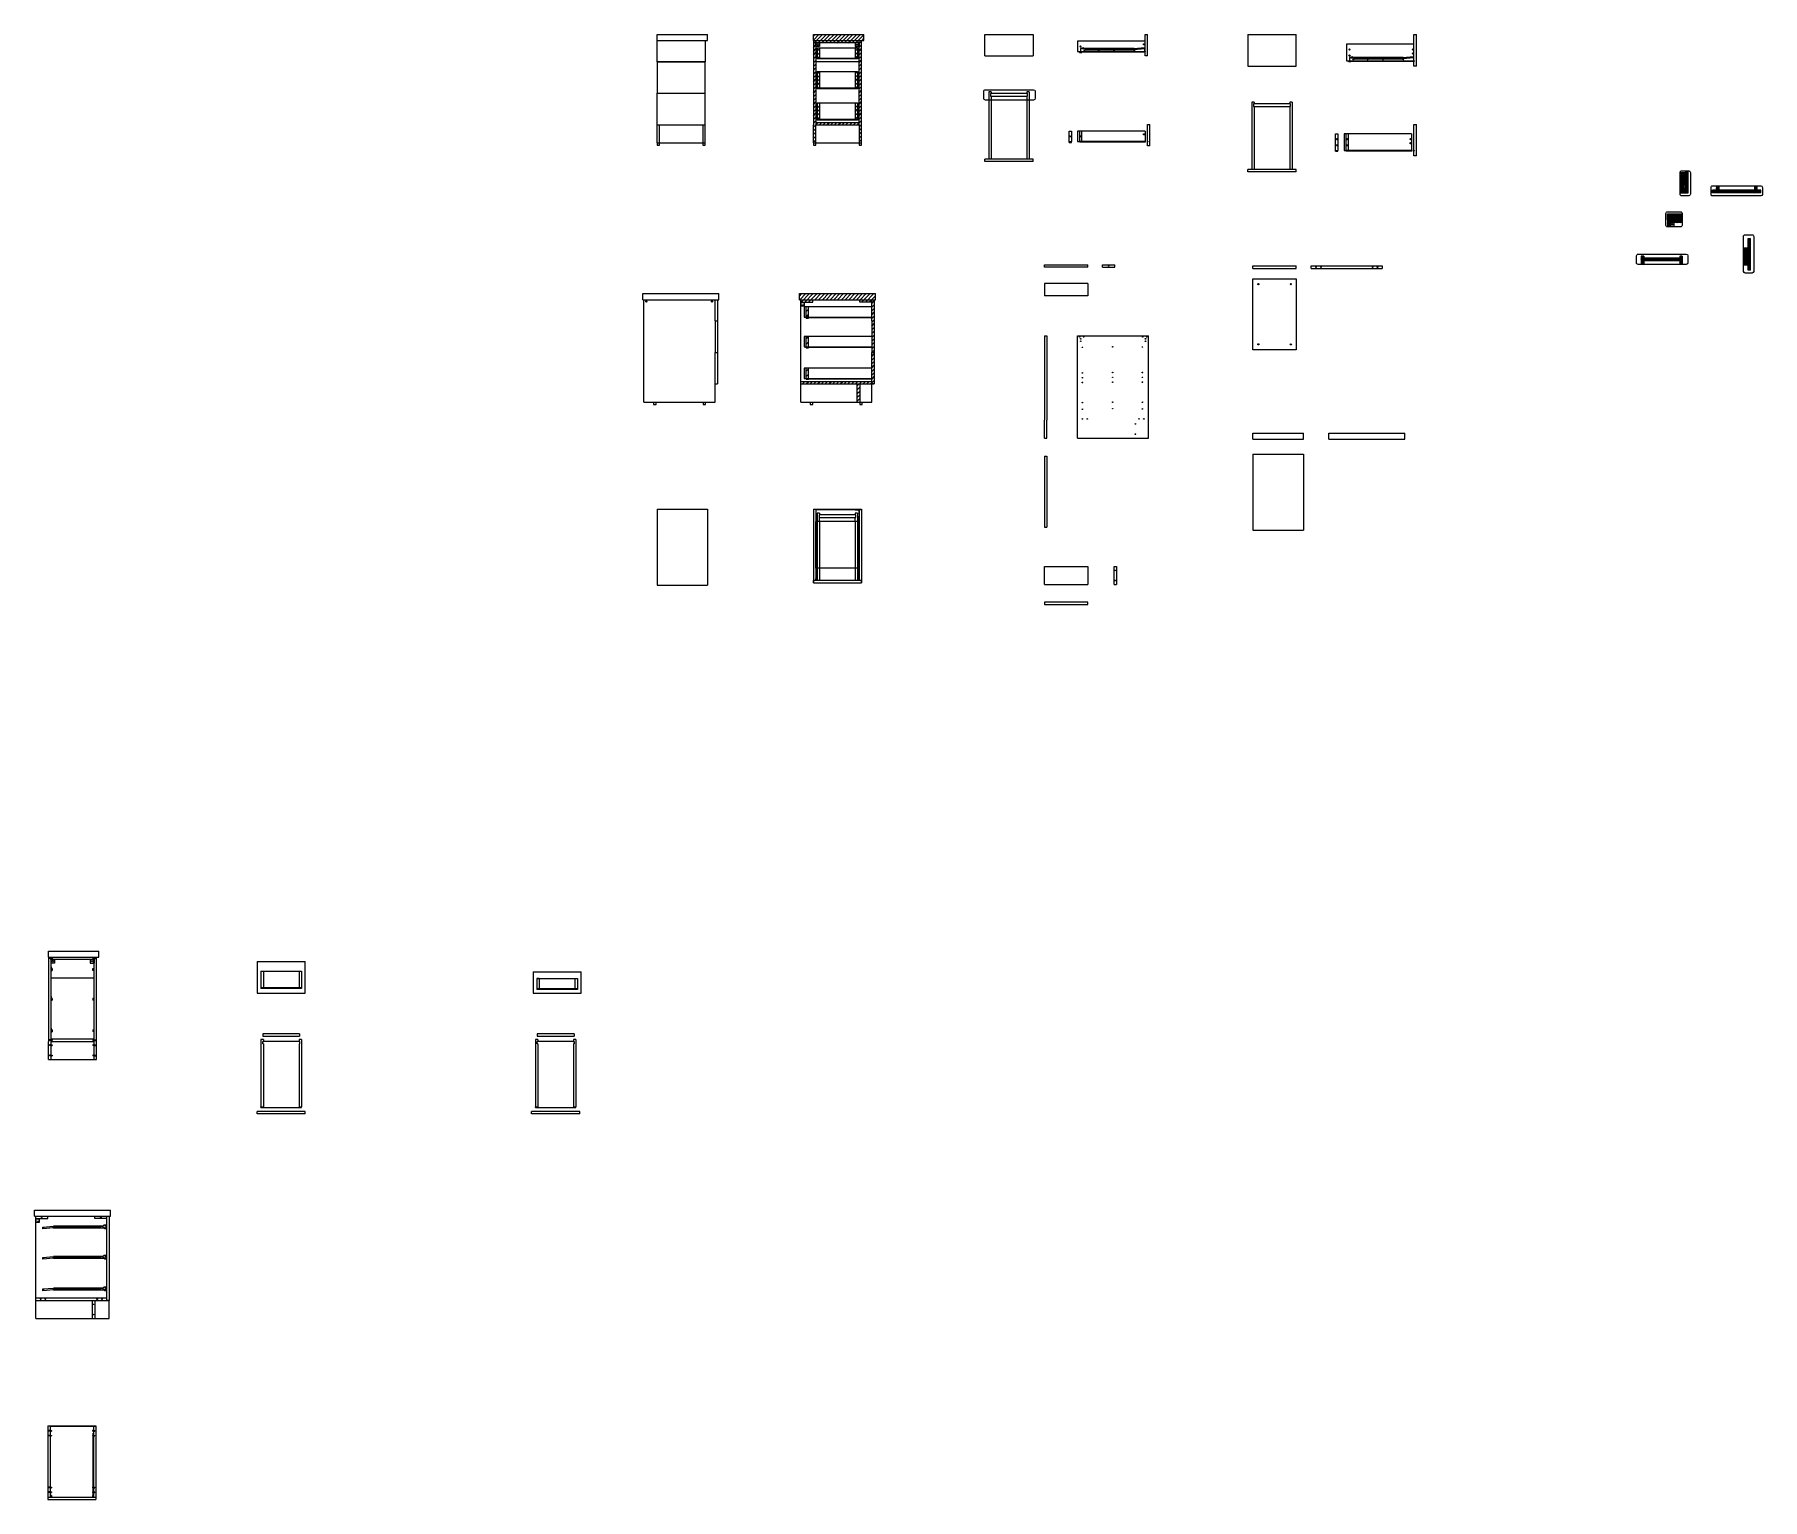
# Model space of a CAD drawing. Header units: millimetres. Extents: x 1402 to 2836, y 1581 to 2798.
import ezdxf

# ---------------------------------------------------------------- set-up
doc = ezdxf.new("R2010")
doc.units = ezdxf.units.MM
for name, color, linetype in [('Campitura', 11, 'Continuous'), ('Campitura dettagli', 20, 'Continuous'), ('Cassetti grandi', 4, 'Continuous'), ('Cassetto piccolo', 5, 'Continuous'), ('Parti nascoste', 2, 'Continuous')]:
    doc.layers.add(name, color=color, linetype=linetype)
for name, color, linetype, lineweight in [('Giunzioni', 3, 'Continuous', 18), ('Giunzioni dettagli', 116, 'Continuous', 18), ('Linee e simboli', 1, 'Continuous', 18), ('Struttura', 7, 'Continuous', 18), ('Struttura in dettagli', 151, 'Continuous', 18)]:
    doc.layers.add(name, color=color, linetype=linetype, lineweight=lineweight)

msp = doc.modelspace()

# ---------------------------------------------------------------- hatches: boundary and pattern name
at = {"layer": 'Campitura'}
h = msp.add_hatch(dxfattribs=at)
h.set_pattern_fill('ANSI31', color=256, scale=0.7)
h.paths.add_polyline_path([(2090.3, 2797.8), (2048.3, 2797.8), (2048.3, 2792.8), (2088.3, 2792.8), (2090.3, 2792.8)])
h = msp.add_hatch(dxfattribs=at)
h.set_pattern_fill('ANSI31', color=256, scale=0.7)
h.paths.add_polyline_path([(2086.3, 2787.8), (2086.1, 2787.8), (2086.1, 2790.8), (2086.3, 2790.8), (2086.3, 2792.8), (2048.3, 2792.8), (2048.3, 2792.8), (2088.3, 2792.8), (2088.3, 2722.8), (2088.3, 2707.8), (2086.3, 2707.8), (2086.3, 2722.8)])
h.paths.add_polyline_path([(2050.3, 2722.8), (2050.3, 2707.8), (2048.3, 2707.8), (2048.3, 2722.8), (2048.3, 2792.8), (2048.3, 2792.8), (2050.3, 2792.8), (2050.3, 2790.8), (2050.5, 2790.8), (2050.5, 2787.8), (2050.5, 2787.8), (2050.5, 2787.8), (2050.3, 2787.8), (2050.3, 2784.6), (2050.5, 2784.6), (2050.5, 2781.6), (2050.3, 2781.6), (2050.3, 2733.8), (2050.5, 2733.8), (2050.5, 2730.8), (2050.3, 2730.8)], flags=17)
h.paths.add_polyline_path([(2086.3, 2724.8), (2050.3, 2724.8), (2050.3, 2722.8), (2086.3, 2722.8)], flags=17)
h.paths.add_polyline_path([(2086.3, 2792.8), (2050.3, 2792.8), (2050.3, 2790.8), (2050.5, 2790.8), (2053.5, 2790.8), (2053.5, 2790.8), (2086.3, 2790.8)], flags=17)
h = msp.add_hatch(dxfattribs=at)
h.set_pattern_fill('ANSI31', color=256, scale=0.7)
h.paths.add_polyline_path([(2099.8, 2582.6), (2036.8, 2582.6), (2036.8, 2577.6), (2099.8, 2577.6)])
h.paths.add_polyline_path([(2096.8, 2577.6), (2086.8, 2577.6), (2086.8, 2575.6), (2096.8, 2575.6)])
h.paths.add_polyline_path([(2047.8, 2577.6), (2037.8, 2577.6), (2037.8, 2575.6), (2047.8, 2575.6)])
h = msp.add_hatch(dxfattribs=at)
h.set_pattern_fill('ANSI31', color=256, scale=0.7)
h.paths.add_polyline_path([(2098.8, 2577.6), (2096.8, 2577.6), (2096.8, 2575.6), (2096.8, 2563), (2097.3, 2563), (2097.3, 2562.8), (2096.8, 2562.8), (2096.8, 2560), (2098.8, 2560)])
h = msp.add_hatch(dxfattribs=at)
h.set_pattern_fill('ANSI31', color=256, scale=0.7)
h.paths.add_polyline_path([(2098.8, 2560), (2096.8, 2560), (2096.8, 2538.4), (2097.3, 2538.4), (2097.3, 2538.2), (2096.8, 2538.2), (2096.8, 2533.8), (2098.8, 2533.8)])
h.paths.add_polyline_path([(2098.8, 2533.8), (2096.8, 2533.8), (2096.8, 2512.2), (2097.3, 2512.2), (2097.3, 2512), (2096.8, 2512), (2096.8, 2507.6), (2098.8, 2507.6)])
h = msp.add_hatch(dxfattribs=at)
h.set_pattern_fill('ANSI31', color=256, scale=0.7)
h.paths.add_polyline_path([(2096.8, 2509.6), (2038, 2509.6), (2038, 2508.1), (2037.8, 2508.1), (2037.8, 2507.6), (2096.8, 2507.6), (2096.8, 2507.6), (2096.8, 2507.6)])
h.paths.add_polyline_path([(2086.8, 2507.6), (2084.8, 2507.6), (2084.8, 2492.6), (2086.8, 2492.6)])
at = {"layer": 'Campitura dettagli'}
h = msp.add_hatch(dxfattribs=at)
h.set_pattern_fill('ANSI31', color=256, scale=0.1)
edge = h.paths.add_edge_path()
edge.add_line((2768, 2683.2), (2772.3, 2683.2))
edge.add_line((2768, 2683.2), (2768, 2681.2))
edge.add_line((2768, 2681.2), (2772.3, 2681.2))
edge.add_line((2772.3, 2683.2), (2772.3, 2681.2))
h = msp.add_hatch(dxfattribs=at)
h.set_pattern_fill('ANSI31', color=256, scale=0.1)
edge = h.paths.add_edge_path()
edge.add_line((2774.6, 2681.2), (2774.6, 2684.6))
edge.add_line((2774.6, 2666.2), (2774.6, 2681.2))
edge.add_line((2772.6, 2684.6), (2774.6, 2684.6))
edge.add_line((2772.6, 2681.2), (2772.6, 2684.6))
edge.add_line((2772.6, 2681.2), (2772.6, 2678.2))
edge.add_line((2772.6, 2678.3), (2773.6, 2678.3))
edge.add_line((2773.6, 2678.3), (2773.6, 2677.6))
edge.add_line((2772.6, 2677.6), (2773.6, 2677.6))
edge.add_line((2772.6, 2677.7), (2772.6, 2669.7))
edge.add_line((2772.6, 2669.8), (2773.6, 2669.8))
edge.add_line((2773.6, 2669.8), (2773.6, 2669.1))
edge.add_line((2772.6, 2669.1), (2773.6, 2669.1))
edge.add_line((2772.6, 2669.2), (2772.6, 2666.2))
edge.add_line((2772.6, 2666.2), (2774.6, 2666.2))
h = msp.add_hatch(dxfattribs=at)
h.set_pattern_fill('ANSI31', color=256, scale=0.1)
edge = h.paths.add_edge_path()
edge.add_line((2768, 2681.2), (2768, 2666.2))
edge.add_line((2768, 2681.2), (2772.3, 2681.2))
edge.add_line((2772.3, 2681.2), (2772.3, 2678.2))
edge.add_line((2772.3, 2678.3), (2771.3, 2678.3))
edge.add_line((2771.3, 2678.3), (2771.3, 2677.6))
edge.add_line((2772.3, 2677.6), (2771.3, 2677.6))
edge.add_line((2768, 2666.2), (2772.3, 2666.2))
edge.add_line((2771.3, 2669.8), (2771.3, 2669.1))
edge.add_line((2772.3, 2669.1), (2771.3, 2669.1))
edge.add_line((2772.3, 2669.2), (2772.3, 2666.2))
edge.add_line((2772.3, 2669.8), (2771.3, 2669.8))
edge.add_line((2772.3, 2677.7), (2772.3, 2669.7))
h = msp.add_hatch(dxfattribs=at)
h.set_pattern_fill('ANSI31', color=256, scale=0.1)
h.paths.add_polyline_path([(2834.9, 2668.4), (2831.6, 2668.4), (2831.6, 2668.3), (2831.4, 2668.3), (2831.4, 2667.4), (2831, 2667.4), (2831, 2668.3), (2830.9, 2668.3), (2830.9, 2668.4), (2799, 2668.4), (2799, 2668.3), (2798.8, 2668.3), (2798.8, 2667.4), (2798.4, 2667.4), (2798.4, 2668.3), (2798.3, 2668.3), (2798.3, 2668.4), (2794.9, 2668.4), (2794.9, 2666.4), (2834.9, 2666.4)])
h.paths.add_polyline_path([(2800.1, 2672.2), (2798.1, 2672.2), (2798.1, 2670.5), (2799, 2670.5), (2799, 2668.7), (2800.1, 2668.7)])
h.paths.add_polyline_path([(2798.3, 2669.5), (2798.1, 2669.5), (2798.1, 2668.7), (2798.3, 2668.7)])
h.paths.add_polyline_path([(2831.7, 2672.2), (2829.7, 2672.2), (2829.7, 2668.7), (2830.9, 2668.7), (2830.9, 2670.5), (2831.7, 2670.5)])
h.paths.add_polyline_path([(2831.7, 2669.5), (2831.6, 2669.5), (2831.6, 2668.7), (2831.7, 2668.7)])
h = msp.add_hatch(dxfattribs=at)
h.set_pattern_fill('ANSI31', color=256, scale=0.1)
h.paths.add_polyline_path([(2769.6, 2648.9), (2757.4, 2648.9), (2757.4, 2643.9), (2769.6, 2643.9), (2769.6, 2643.9)])
h = msp.add_hatch(dxfattribs=at)
h.set_pattern_fill('ANSI31', color=256, scale=0.1)
h.set_pattern_definition([(45, (0.17554, -17.21887), (-0.224506403, 0.224506403), [])])
h.paths.add_polyline_path([(2757.5, 2638, 0.023455), (2757.6, 2638), (2759.5, 2638), (2759.5, 2642.4), (2758.5, 2642.4), (2758.5, 2643.1), (2759.5, 2643.1), (2759.5, 2643.7), (2757.5, 2643.7)])
h = msp.add_hatch(dxfattribs=at)
h.set_pattern_fill('ANSI31', color=256, scale=0.1)
h.set_pattern_definition([(45, (0.07554, -17.21887), (-0.224506403, 0.224506403), [])])
h.paths.add_polyline_path([(2769.6, 2641.7), (2769.6, 2643.7), (2759.7, 2643.7), (2759.7, 2643.1), (2760.7, 2643.1), (2760.7, 2642.4), (2759.7, 2642.4), (2759.7, 2641.7)])
h = msp.add_hatch(dxfattribs=at)
h.set_pattern_fill('ANSI31', color=256, scale=0.1)
h.paths.add_polyline_path([(2826.4, 2628.4), (2824.4, 2628.4), (2824.4, 2617.8), (2824.6, 2617.8), (2824.6, 2617.7), (2825.5, 2617.7), (2825.5, 2617.3), (2824.6, 2617.3), (2824.6, 2617.2), (2824.4, 2617.2), (2824.4, 2614.7), (2825.2, 2614.7), (2825.2, 2614), (2824.4, 2614), (2824.4, 2611.5), (2824.6, 2611.5), (2824.6, 2611.3), (2825.5, 2611.3), (2825.5, 2610.9), (2824.6, 2610.9), (2824.6, 2610.8), (2824.4, 2610.8), (2824.4, 2608.3), (2825.2, 2608.3), (2825.2, 2607.6), (2824.4, 2607.6), (2824.4, 2606.7), (2824.6, 2606.7), (2824.9, 2606.7), (2824.9, 2606.5), (2824.4, 2606.5), (2824.4, 2602.2), (2826.4, 2602.2)])
h.paths.add_polyline_path([(2823.3, 2618.1), (2823.3, 2617.8), (2824.1, 2617.8), (2824.1, 2620.4), (2820.6, 2620.4), (2820.6, 2606.7), (2824.1, 2606.7), (2824.1, 2607.6), (2823.3, 2607.6), (2823.3, 2608.3), (2824.1, 2608.3), (2824.1, 2610.8), (2822.4, 2610.8), (2822.4, 2611.7), (2823.3, 2611.7), (2823.3, 2611.5), (2824.1, 2611.5), (2824.1, 2614), (2823.3, 2614), (2823.3, 2614.7), (2824.1, 2614.7), (2824.1, 2617.2), (2822.4, 2617.2), (2822.4, 2618.1)])
h = msp.add_hatch(dxfattribs=at)
h.set_pattern_fill('ANSI31', color=256, scale=0.1)
h.paths.add_polyline_path([(2765.6, 2611.6), (2768, 2611.6), (2768, 2612.2), (2737.4, 2612.2), (2737.4, 2611.6), (2739.8, 2611.6), (2739.8, 2610.8), (2737.4, 2610.8), (2737.4, 2610.2), (2768, 2610.2), (2768, 2610.8), (2765.6, 2610.8)])
h.paths.add_polyline_path([(2737.7, 2613.7), (2735.7, 2613.7), (2735.7, 2611.6), (2737.2, 2611.6), (2737.2, 2612.4), (2737.7, 2612.4)])
h.paths.add_polyline_path([(2737.7, 2610), (2737.2, 2610), (2737.2, 2610.8), (2735.7, 2610.8), (2735.7, 2606.9), (2737.7, 2606.9)])
h.paths.add_polyline_path([(2769.7, 2613.7), (2767.7, 2613.7), (2767.7, 2612.4), (2768.2, 2612.4), (2768.2, 2611.6), (2769.7, 2611.6)])
h.paths.add_polyline_path([(2769.7, 2610.8), (2768.2, 2610.8), (2768.2, 2610), (2767.7, 2610), (2767.7, 2606.9), (2769.7, 2606.9)])
at = {"layer": 'Cassetti grandi'}
h = msp.add_hatch(dxfattribs=at)
h.set_pattern_fill('ANSI31', color=256, scale=0.7)
h.paths.add_polyline_path([(2085.1, 2767.2), (2083.1, 2767.2), (2083.1, 2753.5), (2085.1, 2753.5)])
h.paths.add_polyline_path([(2053.5, 2767.2), (2051.5, 2767.2), (2051.5, 2753.5), (2053.5, 2753.5)])
h.paths.add_polyline_path([(2085.1, 2741), (2083.1, 2741), (2083.1, 2727.3), (2085.1, 2727.3)])
h.paths.add_polyline_path([(2053.5, 2741), (2051.5, 2741), (2051.5, 2727.3), (2053.5, 2727.3)])
h = msp.add_hatch(dxfattribs=at)
h.set_pattern_fill('ANSI31', color=256)
h.paths.add_polyline_path([(2044.3, 2547), (2042.3, 2547), (2042.3, 2538.4), (2042.3, 2537.7), (2044.3, 2537.7), (2044.3, 2538.2), (2042.6, 2538.2), (2042.6, 2538.4), (2044.3, 2538.4)])
h.paths.add_polyline_path([(2044.3, 2520.8), (2042.3, 2520.8), (2042.3, 2512.2), (2042.3, 2511.5), (2044.3, 2511.5), (2044.3, 2512), (2042.6, 2512), (2042.6, 2512.2), (2044.3, 2512.2)])
at = {"layer": 'Cassetto piccolo'}
h = msp.add_hatch(dxfattribs=at)
h.set_pattern_fill('ANSI31', color=256, scale=0.7)
h.paths.add_polyline_path([(2083.1, 2778.2), (2083.1, 2786.8), (2085.1, 2786.8), (2085.1, 2778.2)])
h.paths.add_polyline_path([(2053.5, 2786.8), (2051.5, 2786.8), (2051.5, 2778.2), (2053.5, 2778.2)])
h = msp.add_hatch(dxfattribs=at)
h.set_pattern_fill('ANSI31', color=256)
h.paths.add_polyline_path([(2044.3, 2571.6), (2042.3, 2571.6), (2042.3, 2563), (2042.3, 2562.3), (2044.3, 2562.3), (2044.3, 2562.8), (2042.6, 2562.8), (2042.6, 2563), (2044.3, 2563)])

# ---------------------------------------------------------------- linework, layer by layer
at = {"layer": 'Campitura'}
msp.add_line((2768, 2681.2), (2768, 2681.2), dxfattribs=at)
at = {"layer": 'Cassetti grandi'}
for p, q in [((2088.3, 2775.2), (2088.3, 2775.2)), ((2051.5, 2767.2), (2085.1, 2767.2)), ((2051.5, 2767.2), (2051.5, 2752.8)), ((2053.5, 2767.2), (2053.5, 2753.5)), ((2083.1, 2767.2), (2083.1, 2753.5)), ((2085.1, 2767.2), (2085.1, 2753.3)), ((2051.5, 2753.5), (2085.1, 2753.5)), ((2085.1, 2753.3), (2051.5, 2753.3)), ((2085.1, 2752.8), (2051.5, 2752.8)), ((2051.5, 2741), (2085.1, 2741)), ((2051.5, 2741), (2051.5, 2726.6)), ((2053.5, 2741), (2053.5, 2727.3)), ((2083.1, 2741), (2083.1, 2727.3)), ((2085.1, 2753.3), (2085.1, 2752.8)), ((2085.1, 2741), (2085.1, 2727.1)), ((2051.5, 2727.3), (2085.1, 2727.3)), ((2085.1, 2727.1), (2051.5, 2727.1)), ((2085.1, 2726.6), (2051.5, 2726.6)), ((2085.1, 2727.1), (2085.1, 2726.6)), ((2096.8, 2547), (2040.8, 2547)), ((2040.8, 2547), (2040.8, 2538.4)), ((2042.3, 2538.4), (2042.3, 2547)), ((2044.3, 2538.4), (2044.3, 2547)), ((2040.8, 2538.4), (2042.3, 2538.4)), ((2042.3, 2537.7), (2042.3, 2538.4)), ((2042.3, 2537.7), (2044.3, 2537.7)), ((2042.6, 2538.2), (2042.6, 2538.4)), ((2042.6, 2538.4), (2097.3, 2538.4)), ((2042.6, 2538.2), (2097.3, 2538.2)), ((2044.3, 2537.7), (2044.3, 2538.2)), ((2097.3, 2538.2), (2097.3, 2538.4)), ((2096.8, 2520.8), (2040.8, 2520.8)), ((2040.8, 2520.8), (2040.8, 2512.2)), ((2040.8, 2512.2), (2042.3, 2512.2)), ((2042.3, 2512.2), (2042.3, 2520.8)), ((2042.3, 2511.5), (2042.3, 2512.2)), ((2042.3, 2511.5), (2044.3, 2511.5)), ((2042.6, 2512), (2042.6, 2512.2)), ((2042.6, 2512.2), (2097.3, 2512.2)), ((2042.6, 2512), (2097.3, 2512)), ((2044.3, 2512.2), (2044.3, 2520.8)), ((2044.3, 2511.5), (2044.3, 2512)), ((2097.3, 2512), (2097.3, 2512.2)), ((2098.8, 2507.6), (2096.8, 2507.6)), ((1453.2, 2014.1), (1453.2, 2014.1)), ((1463.7, 1746.6), (1461.7, 1746.6))]:
    msp.add_line(p, q, dxfattribs=at)
at = {"layer": 'Cassetto piccolo'}
for p, q in [((2051.5, 2786.8), (2085.1, 2786.8)), ((2051.5, 2786.8), (2051.5, 2777.5)), ((2053.5, 2786.8), (2053.5, 2778.2)), ((2083.1, 2786.8), (2083.1, 2778.2)), ((2085.1, 2786.8), (2085.1, 2778)), ((2051.5, 2778.2), (2085.1, 2778.2)), ((2085.1, 2778), (2051.5, 2778)), ((2085.1, 2777.5), (2051.5, 2777.5)), ((2085.1, 2778), (2085.1, 2777.5)), ((2088.3, 2775.2), (2088.3, 2775.2)), ((2096.8, 2571.6), (2040.8, 2571.6)), ((2040.8, 2571.6), (2040.8, 2563)), ((2042.3, 2563), (2042.3, 2571.6)), ((2044.3, 2563), (2044.3, 2571.6)), ((2040.8, 2563), (2042.3, 2563)), ((2042.3, 2562.3), (2042.3, 2563)), ((2042.3, 2562.3), (2044.3, 2562.3)), ((2042.6, 2562.8), (2042.6, 2563)), ((2042.6, 2563), (2097.3, 2563)), ((2042.6, 2562.8), (2097.3, 2562.8)), ((2044.3, 2562.3), (2044.3, 2562.8)), ((2097.3, 2562.8), (2097.3, 2563)), ((2051.5, 2393.5), (2051.5, 2354.5)), ((2053.5, 2393.5), (2053.5, 2354.5)), ((2083.1, 2393.5), (2083.1, 2354.5)), ((2085.1, 2393.5), (2085.1, 2354.5)), ((2088.3, 2344.5), (2048.3, 2344.5)), ((2048.3, 2342.5), (2048.3, 2344.5)), ((2048.3, 2342.5), (2088.3, 2342.5)), ((2088.3, 2342.5), (2088.3, 2344.5)), ((1453.2, 2014.1), (1453.2, 2014.1))]:
    msp.add_line(p, q, dxfattribs=at)
at = {"layer": 'Giunzioni'}
for p, q in [((2050.3, 2790.8), (2053.5, 2790.8)), ((2053.5, 2787.8), (2050.3, 2787.8)), ((2050.3, 2784.6), (2050.3, 2781.6)), ((2050.3, 2784.6), (2050.5, 2784.6)), ((2050.5, 2787.8), (2050.5, 2790.8)), ((2050.5, 2787.8), (2050.5, 2790.8)), ((2050.5, 2784.6), (2050.5, 2781.6)), ((2051.5, 2783.1), (2050.5, 2783.1)), ((2051.3, 2784.6), (2051.5, 2784.6)), ((2051.3, 2784.6), (2051.3, 2783.1)), ((2053.5, 2790.8), (2053.5, 2787.8)), ((2086.3, 2790.8), (2083.1, 2790.8)), ((2083.1, 2790.8), (2083.1, 2787.8)), ((2083.1, 2787.8), (2086.3, 2787.8)), ((2085.3, 2784.6), (2085.1, 2784.6)), ((2085.1, 2784.6), (2085.1, 2781.6)), ((2085.1, 2781.6), (2085.1, 2783.1)), ((2085.1, 2783.1), (2086.1, 2783.1)), ((2085.3, 2784.6), (2085.3, 2783.1)), ((2086.1, 2787.8), (2086.1, 2790.8)), ((2086.3, 2784.6), (2086.1, 2784.6)), ((2086.1, 2784.6), (2086.1, 2781.6)), ((2086.3, 2790.8), (2086.3, 2787.8)), ((2086.3, 2781.6), (2086.3, 2784.6)), ((2270.1, 2786.3), (2270.1, 2783.6)), ((2271.4, 2786.3), (2270.1, 2786.3)), ((2314.6, 2786.3), (2272.9, 2786.3)), ((2273.7, 2785.1), (2273.7, 2785.4)), ((2273.7, 2785.4), (2275.2, 2785.4)), ((2273.7, 2785.1), (2314.6, 2785.1)), ((2314.6, 2785.4), (2275.2, 2785.4)), ((2314.6, 2786.3), (2323.3, 2787.1)), ((2314.6, 2785.4), (2323.3, 2786.2)), ((2323.3, 2785.9), (2314.6, 2785.1)), ((2323.3, 2787.1), (2323.3, 2783.6)), ((2050.5, 2781.6), (2050.3, 2781.6)), ((2050.5, 2781.6), (2051.5, 2781.6)), ((2086.1, 2781.6), (2085.1, 2781.6)), ((2086.1, 2781.6), (2086.3, 2781.6)), ((2493.5, 2778.7), (2493.5, 2776)), ((2494.7, 2778.7), (2493.5, 2778.7)), ((2538, 2778.7), (2496.2, 2778.7)), ((2497, 2777.5), (2497, 2777.8)), ((2497, 2777.8), (2498.6, 2777.8)), ((2497, 2777.5), (2538, 2777.5)), ((2538, 2777.8), (2498.6, 2777.8)), ((2538, 2778.7), (2546.6, 2779.5)), ((2538, 2777.8), (2546.6, 2778.6)), ((2546.6, 2778.3), (2538, 2777.5)), ((2546.6, 2779.5), (2546.6, 2776)), ((2050.3, 2760), (2050.5, 2760)), ((2050.5, 2757), (2050.3, 2757)), ((2050.5, 2760), (2050.5, 2757)), ((2051.5, 2758.5), (2050.5, 2758.5)), ((2050.5, 2757), (2051.5, 2757)), ((2051.3, 2760), (2051.5, 2760)), ((2051.3, 2760), (2051.3, 2758.5)), ((2085.3, 2760), (2085.1, 2760)), ((2085.1, 2758.5), (2086.1, 2758.5)), ((2086.1, 2757), (2085.1, 2757)), ((2085.3, 2760), (2085.3, 2758.5)), ((2086.3, 2760), (2086.1, 2760)), ((2086.1, 2760), (2086.1, 2757)), ((2086.1, 2757), (2086.3, 2757)), ((2050.3, 2733.8), (2050.5, 2733.8)), ((2050.5, 2730.8), (2050.3, 2730.8)), ((2050.5, 2733.8), (2050.5, 2730.8)), ((2051.5, 2732.3), (2050.5, 2732.3)), ((2050.5, 2730.8), (2051.5, 2730.8)), ((2051.3, 2733.8), (2051.5, 2733.8)), ((2051.3, 2733.8), (2051.3, 2732.3)), ((2085.3, 2733.8), (2085.1, 2733.8)), ((2085.1, 2732.3), (2086.1, 2732.3)), ((2086.1, 2730.8), (2085.1, 2730.8)), ((2085.3, 2733.8), (2085.3, 2732.3)), ((2086.3, 2733.8), (2086.1, 2733.8)), ((2086.1, 2733.8), (2086.1, 2730.8)), ((2086.1, 2730.8), (2086.3, 2730.8)), ((1918.5, 2707.8), (1918.5, 2705.8)), ((1918.5, 2705.8), (1920.5, 2705.8)), ((1920.5, 2705.8), (1920.5, 2707.8)), ((1956.5, 2707.8), (1956.5, 2705.8)), ((1956.5, 2705.8), (1958.5, 2705.8)), ((1958.5, 2705.8), (1958.5, 2707.8)), ((2048.3, 2707.8), (2048.3, 2705.8)), ((2048.3, 2705.8), (2050.3, 2705.8)), ((2050.3, 2705.8), (2050.3, 2707.8)), ((2086.3, 2707.8), (2086.3, 2705.8)), ((2086.3, 2705.8), (2088.3, 2705.8)), ((2088.3, 2705.8), (2088.3, 2707.8)), ((2037.8, 2575.6), (2037.8, 2572.6)), ((2037.8, 2572.6), (2041, 2572.6)), ((2038, 2572.6), (2038, 2575.6)), ((2041, 2572.6), (2041, 2575.6)), ((2037.8, 2560), (2038, 2560)), ((2038, 2508.1), (2038, 2560)), ((2038, 2508.1), (2037.8, 2508.1)), ((1915.7, 2492.6), (1915.7, 2490.6)), ((1915.7, 2490.6), (1917.7, 2490.6)), ((1917.7, 2490.6), (1917.7, 2492.6)), ((1956.7, 2492.6), (1956.7, 2490.6)), ((1956.7, 2490.6), (1958.7, 2490.6)), ((1958.7, 2490.6), (1958.7, 2492.6)), ((2045.8, 2492.6), (2045.8, 2490.6)), ((2045.8, 2490.6), (2047.8, 2490.6)), ((2047.8, 2490.6), (2047.8, 2492.6)), ((2086.8, 2492.6), (2086.8, 2490.6)), ((2086.8, 2490.6), (2088.8, 2490.6)), ((2088.8, 2490.6), (2088.8, 2492.6)), ((2050.3, 2354.5), (2050.3, 2393.5)), ((2050.5, 2354.5), (2050.5, 2393.5)), ((2051.3, 2354.5), (2051.3, 2393.5)), ((2085.3, 2393.5), (2085.3, 2354.5)), ((2086.1, 2354.5), (2086.1, 2393.5)), ((2086.3, 2354.5), (2086.3, 2393.5)), ((1415.2, 2029.7), (1418.4, 2029.7)), ((1418.4, 2026.7), (1415.2, 2026.7)), ((1415.2, 2023.6), (1415.2, 2020.6)), ((1415.2, 2023.6), (1415.4, 2023.6)), ((1415.4, 2026.7), (1415.4, 2029.7)), ((1415.4, 2026.7), (1415.4, 2029.7)), ((1415.4, 2023.6), (1415.4, 2020.6)), ((1418.4, 2029.7), (1418.4, 2026.7)), ((1451.2, 2029.7), (1448, 2029.7)), ((1448, 2029.7), (1448, 2026.7)), ((1448, 2026.7), (1451.2, 2026.7)), ((1451, 2026.7), (1451, 2029.7)), ((1451.2, 2023.6), (1451, 2023.6)), ((1451, 2023.6), (1451, 2020.6)), ((1451.2, 2029.7), (1451.2, 2026.7)), ((1451.2, 2020.6), (1451.2, 2023.6)), ((1415.4, 2020.6), (1415.2, 2020.6)), ((1416.4, 2022.1), (1415.4, 2022.1)), ((1415.4, 2020.6), (1416.4, 2020.6)), ((1416.4, 2022.1), (1416.4, 2020.6)), ((1450, 2020.6), (1450, 2022.1)), ((1450, 2022.1), (1451, 2022.1)), ((1451, 2020.6), (1450, 2020.6)), ((1451, 2020.6), (1451.2, 2020.6)), ((1415.2, 1998.9), (1415.4, 1998.9)), ((1415.4, 1995.9), (1415.2, 1995.9)), ((1415.4, 1998.9), (1415.4, 1995.9)), ((1416.4, 1997.4), (1415.4, 1997.4)), ((1415.4, 1995.9), (1416.4, 1995.9)), ((1416.4, 1997.4), (1416.4, 1995.9)), ((1450, 1997.5), (1451, 1997.5)), ((1450, 1997.5), (1450, 1996)), ((1451, 1996), (1450, 1996)), ((1451.2, 1999), (1451, 1999)), ((1451, 1999), (1451, 1996)), ((1451, 1996), (1451.2, 1996)), ((1415.2, 1972.7), (1415.4, 1972.7)), ((1415.4, 1969.7), (1415.2, 1969.7)), ((1415.4, 1972.7), (1415.4, 1969.7)), ((1416.4, 1971.2), (1415.4, 1971.2)), ((1415.4, 1969.7), (1416.4, 1969.7)), ((1416.4, 1971.2), (1416.4, 1969.7)), ((1450, 1971.3), (1451, 1971.3)), ((1450, 1971.3), (1450, 1969.8)), ((1451, 1969.8), (1450, 1969.8)), ((1451.2, 1972.8), (1451, 1972.8)), ((1451, 1972.8), (1451, 1969.8)), ((1451, 1969.8), (1451.2, 1969.8)), ((1402.7, 1814.6), (1402.7, 1811.6)), ((1402.7, 1811.6), (1405.9, 1811.6)), ((1402.9, 1811.6), (1402.9, 1814.6)), ((1405.9, 1811.6), (1405.9, 1814.6)), ((1408.7, 1807.5), (1417.3, 1808.2)), ((1417.3, 1807.9), (1408.7, 1807.2)), ((1458.3, 1808.2), (1417.3, 1808.2)), ((1417.3, 1807.9), (1456.8, 1807.9)), ((1458.3, 1807.9), (1456.8, 1807.9)), ((1459.3, 1809), (1458.3, 1808.2)), ((1458.3, 1808.2), (1458.3, 1807.9)), ((1461.5, 1809), (1459.3, 1809)), ((1461.5, 1809), (1461.5, 1806)), ((1408.7, 1806), (1408.7, 1807.5)), ((1408.7, 1806), (1408.7, 1807.5)), ((1417.3, 1806.7), (1408.7, 1806)), ((1417.3, 1806.7), (1459, 1806.7)), ((1460, 1806), (1459, 1806.7)), ((1461.5, 1806), (1460, 1806)), ((1408.7, 1782.3), (1417.3, 1783)), ((1417.3, 1782.7), (1408.7, 1782)), ((1408.7, 1780.8), (1408.7, 1782.3)), ((1408.7, 1780.8), (1408.7, 1782.3)), ((1417.3, 1781.6), (1408.7, 1780.8)), ((1458.3, 1783), (1417.3, 1783)), ((1417.3, 1782.7), (1456.8, 1782.7)), ((1417.3, 1781.6), (1459, 1781.6)), ((1458.3, 1782.7), (1456.8, 1782.7)), ((1459.3, 1783.8), (1458.3, 1783)), ((1458.3, 1783), (1458.3, 1782.7)), ((1460, 1780.8), (1459, 1781.6)), ((1461.5, 1783.8), (1459.3, 1783.8)), ((1461.5, 1780.8), (1460, 1780.8)), ((1461.5, 1783.8), (1461.5, 1780.8)), ((1408.7, 1756.1), (1417.3, 1756.8)), ((1417.3, 1756.5), (1408.7, 1755.8)), ((1408.7, 1754.6), (1408.7, 1756.1)), ((1408.7, 1754.6), (1408.7, 1756.1)), ((1417.3, 1755.4), (1408.7, 1754.6)), ((1458.3, 1756.8), (1417.3, 1756.8)), ((1417.3, 1756.5), (1456.8, 1756.5)), ((1417.3, 1755.4), (1459, 1755.4)), ((1458.3, 1756.5), (1456.8, 1756.5)), ((1459.3, 1757.6), (1458.3, 1756.8)), ((1458.3, 1756.8), (1458.3, 1756.5)), ((1460, 1754.6), (1459, 1755.4)), ((1461.5, 1757.6), (1459.3, 1757.6)), ((1461.5, 1754.6), (1460, 1754.6)), ((1461.5, 1757.6), (1461.5, 1754.6)), ((1414.9, 1636.3), (1414.7, 1636.3)), ((1414.9, 1584.5), (1414.9, 1636.3)), ((1450.5, 1584.5), (1450.5, 1636.3)), ((1450.5, 1636.3), (1450.7, 1636.3)), ((1414.7, 1634.5), (1414.7, 1634.5)), ((1414.9, 1586.5), (1414.7, 1586.5)), ((1414.9, 1583.5), (1414.7, 1583.5)), ((1414.9, 1583.5), (1414.9, 1584.5)), ((1415.7, 1584.5), (1414.9, 1584.5)), ((1414.9, 1583.5), (1415.7, 1583.5)), ((1415.7, 1584.5), (1415.7, 1583.5)), ((1449.7, 1584.5), (1450.5, 1584.5)), ((1449.7, 1584.5), (1449.7, 1583.5)), ((1450.5, 1583.5), (1449.7, 1583.5)), ((1450.5, 1586.5), (1450.7, 1586.5)), ((1450.5, 1583.5), (1450.5, 1584.5)), ((1450.5, 1583.5), (1450.7, 1583.5))]:
    msp.add_line(p, q, dxfattribs=at)
for centre, radius in [((2052, 2789.3), 0.5), ((2084.6, 2789.3), 0.5), ((2270.1, 2787.9), 0.5), ((2272.1, 2786.3), 0.75), ((2272.1, 2786.3), 0.321), ((2272.1, 2786.3), 0.0933), ((2273.2, 2784.5), 0.248), ((2285.1, 2784.5), 0.248), ((2297.9, 2784.5), 0.248), ((2314.8, 2784.5), 0.248), ((2322.8, 2789.6), 0.5), ((2493.5, 2785.4), 0.5), ((2546.1, 2785.4), 0.5), ((2493.5, 2780.3), 0.5), ((2495.5, 2778.7), 0.75), ((2495.5, 2778.7), 0.321), ((2495.5, 2778.7), 0.0933), ((2496.5, 2776.9), 0.248), ((2508.5, 2776.9), 0.248), ((2521.3, 2776.9), 0.248), ((2538.2, 2776.9), 0.248), ((2546.1, 2782), 0.5), ((2261.5, 2713.2), 0.5), ((2270.1, 2713.2), 0.5), ((2322.8, 2714.9), 0.5), ((2482.9, 2710.9), 0.5), ((2491.5, 2710.9), 0.5), ((2544.1, 2710.9), 0.5), ((2482.9, 2705.8), 0.5), ((2491.5, 2705.8), 0.5), ((2544.1, 2707.5), 0.5), ((2293.5, 2605.6), 0.25), ((2465.7, 2604.6), 0.25), ((2469.7, 2604.6), 0.25), ((2512.7, 2604.6), 0.25), ((2516.7, 2604.6), 0.25), ((2417.8, 2590.5), 0.5), ((2444.8, 2590.5), 0.5), ((1909.7, 2576.1), 0.5), ((1964.2, 2576.1), 0.5), ((2039.6, 2575.1), 0.25), ((2039.6, 2573.1), 0.25), ((2040.5, 2575.1), 0.25), ((2040.5, 2573.1), 0.25), ((2269.5, 2546.6), 0.25), ((2270.3, 2545.1), 0.25), ((2270.3, 2543.1), 0.25), ((2272.7, 2546.6), 0.25), ((2321.7, 2546.6), 0.25), ((2324.1, 2545.1), 0.25), ((2324.1, 2543.1), 0.25), ((2325, 2546.6), 0.25), ((2417.8, 2540.5), 0.5), ((2444.8, 2540.5), 0.5), ((2271.7, 2538), 0.248), ((2296.8, 2538.4), 0.248), ((2321.5, 2538.3), 0.248), ((2271.7, 2516.8), 0.248), ((2271.7, 2512.8), 0.248), ((2296.8, 2517.1), 0.248), ((2296.8, 2513.1), 0.248), ((2321.5, 2517.1), 0.248), ((2321.5, 2513.1), 0.248), ((2271.7, 2508.8), 0.248), ((2296.8, 2509.1), 0.248), ((2321.5, 2509.1), 0.248), ((2271.7, 2492.1), 0.248), ((2271.7, 2486.6), 0.248), ((2296.8, 2492.5), 0.248), ((2296.8, 2487.1), 0.248), ((2321.5, 2492.4), 0.248), ((2321.5, 2486.9), 0.248), ((2271.7, 2478.6), 0.25), ((2275.7, 2478.6), 0.25), ((2315.7, 2474.4), 0.25), ((2318.7, 2478.6), 0.25), ((2322.7, 2478.6), 0.25), ((2315.7, 2465.9), 0.25), ((2299, 2352.8), 0.25), ((2299, 2344.4), 0.25), ((1416.9, 2028.2), 0.5), ((1449.5, 2028.2), 0.5), ((1404.5, 1814.1), 0.25), ((1404.5, 1812.1), 0.25), ((1405.3, 1814.1), 0.25), ((1405.3, 1812.1), 0.25), ((1460.6, 1808.5), 0.248), ((1409, 1806.9), 0.248), ((1417.2, 1807.2), 0.248), ((1434, 1807.2), 0.248), ((1446.8, 1807.2), 0.248), ((1458.8, 1807.2), 0.248), ((1460.8, 1806.7), 0.75), ((1460.8, 1806.7), 0.321), ((1460.8, 1806.7), 0.0933), ((1409, 1781.8), 0.248), ((1417.2, 1782.1), 0.248), ((1434, 1782.1), 0.248), ((1446.8, 1782.1), 0.248), ((1458.8, 1782.1), 0.248), ((1460.8, 1781.6), 0.75), ((1460.6, 1783.3), 0.248), ((1460.8, 1781.6), 0.321), ((1460.8, 1781.6), 0.0933), ((1409, 1755.6), 0.248), ((1417.2, 1755.9), 0.248), ((1434, 1755.9), 0.248), ((1446.8, 1755.9), 0.248), ((1458.8, 1755.9), 0.248), ((1460.8, 1755.4), 0.75), ((1460.6, 1757.1), 0.248), ((1460.8, 1755.4), 0.321), ((1460.8, 1755.4), 0.0933)]:
    msp.add_circle(centre, radius, dxfattribs=at)
at = {"layer": 'Giunzioni dettagli'}
for p, q in [((2771.4, 2677.8), (2771.4, 2678.1)), ((2771.4, 2669.3), (2771.4, 2669.6)), ((2771.5, 2678.2), (2773.3, 2678.2)), ((2771.5, 2678.2), (2771.5, 2677.7)), ((2771.5, 2678.1), (2773.3, 2678.1)), ((2771.5, 2678), (2773.3, 2678)), ((2771.5, 2677.9), (2773.3, 2677.9)), ((2771.5, 2677.8), (2773.3, 2677.8)), ((2771.5, 2677.7), (2773.3, 2677.7)), ((2771.5, 2669.7), (2773.3, 2669.7)), ((2771.5, 2669.7), (2771.5, 2669.2)), ((2771.5, 2669.6), (2773.3, 2669.6)), ((2771.5, 2669.5), (2773.3, 2669.5)), ((2771.5, 2669.4), (2773.3, 2669.4)), ((2771.5, 2669.3), (2773.3, 2669.3)), ((2771.5, 2669.2), (2773.3, 2669.2)), ((2773.3, 2678.2), (2773.3, 2677.7)), ((2773.3, 2669.7), (2773.3, 2669.2)), ((2773.4, 2677.8), (2773.4, 2678.1)), ((2773.4, 2669.3), (2773.4, 2669.6)), ((2798.1, 2669.6), (2798.1, 2670.4)), ((2798.1, 2670.4), (2798.3, 2670.4)), ((2798.3, 2669.6), (2798.1, 2669.6)), ((2798.3, 2669.8), (2798.3, 2670.4)), ((2798.5, 2670.3), (2798.3, 2670.3)), ((2798.3, 2669.6), (2798.5, 2669.6)), ((2798.9, 2669.6), (2798.4, 2669.6)), ((2798.4, 2669.6), (2798.4, 2668.3)), ((2798.6, 2670.4), (2798.5, 2670.4)), ((2798.8, 2669.6), (2798.5, 2669.6)), ((2798.6, 2670.4), (2798.6, 2670.4)), ((2798.6, 2669.8), (2798.6, 2670.4)), ((2798.8, 2670.1), (2798.7, 2670.1)), ((2798.8, 2670.3), (2798.8, 2669.6)), ((2798.8, 2670.3), (2798.8, 2670.3)), ((2798.9, 2668.3), (2798.9, 2669.6)), ((2831, 2670.3), (2831, 2669.6)), ((2831, 2670.3), (2831.1, 2670.3)), ((2831, 2668.3), (2831, 2669.6)), ((2831, 2669.6), (2831.5, 2669.6)), ((2831, 2669.6), (2831.4, 2669.6)), ((2831.1, 2670.1), (2831.1, 2670.1)), ((2831.3, 2670.4), (2831.2, 2670.4)), ((2831.2, 2669.8), (2831.2, 2670.4)), ((2831.2, 2670.4), (2831.4, 2670.4)), ((2831.4, 2670.3), (2831.5, 2670.3)), ((2831.6, 2669.6), (2831.4, 2669.6)), ((2831.5, 2669.6), (2831.5, 2668.3)), ((2831.7, 2670.4), (2831.6, 2670.4)), ((2831.6, 2669.8), (2831.6, 2670.4)), ((2831.6, 2669.6), (2831.7, 2669.6)), ((2831.7, 2669.6), (2831.7, 2670.4)), ((2798.5, 2668.3), (2798.4, 2668.3)), ((2798.5, 2668.3), (2798.5, 2667.5)), ((2798.8, 2668), (2798.5, 2668.1)), ((2798.8, 2667.9), (2798.5, 2668)), ((2798.8, 2667.7), (2798.5, 2667.8)), ((2798.8, 2667.5), (2798.5, 2667.6)), ((2798.7, 2667.5), (2798.7, 2668.3)), ((2798.9, 2668.3), (2798.7, 2668.3)), ((2831, 2668.3), (2831.5, 2668.3)), ((2831.1, 2667.5), (2831.1, 2668.3)), ((2831.1, 2668), (2831.4, 2668.1)), ((2831.1, 2667.9), (2831.4, 2668)), ((2831.1, 2667.7), (2831.4, 2667.8)), ((2831.1, 2667.5), (2831.4, 2667.6)), ((2831.3, 2668.3), (2831.3, 2667.5)), ((2758.6, 2642.6), (2758.6, 2642.9)), ((2758.7, 2643), (2760.5, 2643)), ((2758.7, 2643), (2758.7, 2642.5)), ((2758.7, 2642.9), (2760.5, 2642.9)), ((2758.7, 2642.8), (2760.5, 2642.8)), ((2758.7, 2642.7), (2760.5, 2642.7)), ((2758.7, 2642.6), (2760.5, 2642.6)), ((2758.7, 2642.5), (2760.5, 2642.5)), ((2759.5, 2641.4), (2762.4, 2641.4)), ((2759.7, 2641.4), (2759.7, 2638.4)), ((2759.7, 2641.4), (2759.7, 2638.4)), ((2760.5, 2643), (2760.5, 2642.5)), ((2760.6, 2642.6), (2760.6, 2642.9)), ((2761.1, 2640), (2760.9, 2640)), ((2760.9, 2640), (2760.9, 2639.9)), ((2761.1, 2639.9), (2760.9, 2639.9)), ((2761.1, 2640), (2761.1, 2640.2)), ((2761.1, 2640.2), (2761.2, 2640.2)), ((2761.1, 2639.9), (2761.1, 2639.7)), ((2761.2, 2639.7), (2761.1, 2639.7)), ((2761.2, 2640), (2761.2, 2640.2)), ((2761.2, 2640), (2761.5, 2640)), ((2761.2, 2639.9), (2761.2, 2639.7)), ((2761.2, 2639.9), (2761.5, 2639.9)), ((2761.5, 2639.9), (2761.5, 2640)), ((2762.7, 2641.1), (2762.7, 2638.7)), ((2759.5, 2638.4), (2762.4, 2638.4)), ((2735.7, 2611.8), (2735.7, 2610.9)), ((2735.7, 2611.5), (2736.5, 2611.5)), ((2736.5, 2611.5), (2736.5, 2610.9)), ((2736.5, 2611.4), (2736.7, 2611.4)), ((2739.5, 2611.2), (2736.5, 2611.2)), ((2739.5, 2611.2), (2736.5, 2611.2)), ((2736.5, 2611), (2736.7, 2611)), ((2736.7, 2611.5), (2736.7, 2611.2)), ((2736.7, 2611.5), (2736.8, 2611.5)), ((2736.7, 2611.2), (2736.7, 2610.9)), ((2736.8, 2611.5), (2736.8, 2611.2)), ((2736.8, 2611.4), (2736.9, 2611.4)), ((2736.8, 2611.2), (2736.8, 2610.9)), ((2736.8, 2611), (2736.9, 2611)), ((2736.9, 2611.5), (2736.9, 2611.2)), ((2736.9, 2611.5), (2737, 2611.5)), ((2736.9, 2611.2), (2736.9, 2610.9)), ((2737, 2611.5), (2737, 2611.2)), ((2737, 2611.4), (2737.1, 2611.4)), ((2737, 2611.2), (2737, 2610.9)), ((2737, 2611), (2737.1, 2611)), ((2737.1, 2611.5), (2737.1, 2611.2)), ((2737.1, 2611.5), (2737.2, 2611.5)), ((2737.1, 2611.2), (2737.1, 2610.9)), ((2737.2, 2611.5), (2737.2, 2611.2)), ((2737.2, 2611.4), (2737.3, 2611.4)), ((2737.2, 2611.2), (2737.2, 2610.9)), ((2737.2, 2611), (2737.3, 2611)), ((2737.3, 2611.5), (2737.3, 2611.2)), ((2737.3, 2611.5), (2737.4, 2611.5)), ((2737.3, 2611.2), (2737.3, 2610.9)), ((2737.4, 2611.5), (2737.4, 2611.2)), ((2737.4, 2611.4), (2737.6, 2611.4)), ((2737.4, 2611.2), (2737.4, 2610.9)), ((2737.4, 2611), (2737.6, 2611)), ((2737.6, 2611.5), (2737.6, 2611.2)), ((2737.6, 2611.5), (2737.6, 2611.2)), ((2737.6, 2611.5), (2737.6, 2611.5)), ((2737.6, 2611.4), (2737.8, 2611.4)), ((2737.6, 2611.2), (2737.6, 2610.9)), ((2737.6, 2611.2), (2737.6, 2610.9)), ((2737.6, 2611), (2737.8, 2611)), ((2737.8, 2611.5), (2737.8, 2611.2)), ((2737.8, 2611.5), (2737.9, 2611.5)), ((2737.8, 2611.2), (2737.8, 2610.9)), ((2737.9, 2611.5), (2737.9, 2611.2)), ((2737.9, 2611.4), (2738, 2611.4)), ((2737.9, 2611.2), (2737.9, 2610.9)), ((2737.9, 2611), (2738, 2611)), ((2738, 2611.5), (2738, 2611.2)), ((2738, 2611.5), (2738.1, 2611.5)), ((2738, 2611.2), (2738, 2610.9)), ((2738.1, 2611.5), (2738.1, 2611.2)), ((2738.1, 2611.4), (2738.2, 2611.4)), ((2738.1, 2611.2), (2738.1, 2610.9)), ((2738.1, 2611), (2738.2, 2611)), ((2738.2, 2611.5), (2738.2, 2611.2)), ((2738.2, 2611.5), (2738.3, 2611.5)), ((2738.2, 2611.2), (2738.2, 2610.9)), ((2738.3, 2611.5), (2738.3, 2611.2)), ((2738.3, 2611.4), (2738.5, 2611.4)), ((2738.3, 2611.2), (2738.3, 2610.9)), ((2738.3, 2611), (2738.5, 2611)), ((2738.5, 2611.5), (2738.5, 2611.2)), ((2738.5, 2611.5), (2738.5, 2611.2)), ((2738.5, 2611.5), (2738.5, 2611.5)), ((2738.5, 2611.4), (2738.7, 2611.4)), ((2738.5, 2611.2), (2738.5, 2610.9)), ((2738.5, 2611.2), (2738.5, 2610.9)), ((2738.5, 2611), (2738.7, 2611)), ((2738.7, 2611.5), (2738.7, 2611.2)), ((2738.7, 2611.5), (2738.7, 2611.2)), ((2738.7, 2611.5), (2738.7, 2611.5)), ((2738.7, 2611.4), (2738.9, 2611.4)), ((2738.7, 2611.2), (2738.7, 2610.9)), ((2738.7, 2611.2), (2738.7, 2610.9)), ((2738.7, 2611), (2738.9, 2611)), ((2738.9, 2611.5), (2738.9, 2611.2)), ((2738.9, 2611.5), (2739, 2611.5)), ((2738.9, 2611.2), (2738.9, 2610.9)), ((2739, 2611.5), (2739, 2611.2)), ((2739, 2611.4), (2739.1, 2611.4)), ((2739, 2611.2), (2739, 2610.9)), ((2739, 2611), (2739.1, 2611)), ((2739.1, 2611.5), (2739.1, 2611.2)), ((2739.1, 2611.5), (2739.2, 2611.5)), ((2739.1, 2611.2), (2739.1, 2610.9)), ((2739.2, 2611.5), (2739.2, 2611.2)), ((2739.2, 2611.4), (2739.3, 2611.4)), ((2739.2, 2611.2), (2739.2, 2610.9)), ((2739.2, 2611), (2739.3, 2611)), ((2739.3, 2611.5), (2739.3, 2611.2)), ((2739.3, 2611.5), (2739.4, 2611.5)), ((2739.3, 2611.2), (2739.3, 2610.9)), ((2739.4, 2611.5), (2739.4, 2611.2)), ((2739.4, 2611.4), (2739.5, 2611.4)), ((2739.4, 2611.2), (2739.4, 2610.9)), ((2739.4, 2611), (2739.5, 2611)), ((2739.5, 2611.4), (2739.5, 2611)), ((2765.9, 2611.5), (2765.9, 2611.2)), ((2766, 2611.5), (2765.9, 2611.5)), ((2765.9, 2611.4), (2765.9, 2611.4)), ((2765.9, 2611.4), (2765.9, 2611)), ((2765.9, 2611.2), (2768.8, 2611.2)), ((2765.9, 2611.2), (2768.8, 2611.2)), ((2765.9, 2611.2), (2765.9, 2610.9)), ((2765.9, 2611), (2765.9, 2611)), ((2766, 2611.5), (2766, 2611.2)), ((2766.2, 2611.4), (2766, 2611.4)), ((2766, 2611.2), (2766, 2610.9)), ((2766.2, 2611), (2766, 2611)), ((2766.2, 2611.5), (2766.2, 2611.2)), ((2766.2, 2611.5), (2766.2, 2611.2)), ((2766.2, 2611.5), (2766.2, 2611.5)), ((2766.4, 2611.4), (2766.2, 2611.4)), ((2766.2, 2611.2), (2766.2, 2610.9)), ((2766.2, 2611.2), (2766.2, 2610.9)), ((2766.4, 2611), (2766.2, 2611)), ((2766.4, 2611.5), (2766.4, 2611.2)), ((2766.5, 2611.5), (2766.4, 2611.5)), ((2766.4, 2611.2), (2766.4, 2610.9)), ((2766.5, 2611.5), (2766.5, 2611.2)), ((2766.6, 2611.4), (2766.5, 2611.4)), ((2766.5, 2611.2), (2766.5, 2610.9)), ((2766.6, 2611), (2766.5, 2611)), ((2766.6, 2611.5), (2766.6, 2611.2)), ((2766.7, 2611.5), (2766.6, 2611.5)), ((2766.6, 2611.2), (2766.6, 2610.9)), ((2766.7, 2611.5), (2766.7, 2611.2)), ((2766.8, 2611.4), (2766.7, 2611.4)), ((2766.7, 2611.2), (2766.7, 2610.9)), ((2766.8, 2611), (2766.7, 2611)), ((2766.8, 2611.5), (2766.8, 2611.2)), ((2766.9, 2611.5), (2766.8, 2611.5)), ((2766.8, 2611.2), (2766.8, 2610.9)), ((2766.9, 2611.5), (2766.9, 2611.2)), ((2767.1, 2611.4), (2766.9, 2611.4)), ((2766.9, 2611.2), (2766.9, 2610.9)), ((2767.1, 2611), (2766.9, 2611)), ((2767.1, 2611.5), (2767.1, 2611.2)), ((2767.1, 2611.5), (2767.1, 2611.2)), ((2767.1, 2611.5), (2767.1, 2611.5)), ((2767.3, 2611.4), (2767.1, 2611.4)), ((2767.1, 2611.2), (2767.1, 2610.9)), ((2767.1, 2611.2), (2767.1, 2610.9)), ((2767.3, 2611), (2767.1, 2611)), ((2767.3, 2611.5), (2767.3, 2611.2)), ((2767.3, 2611.5), (2767.3, 2611.2)), ((2767.3, 2611.5), (2767.3, 2611.5)), ((2767.5, 2611.4), (2767.3, 2611.4)), ((2767.3, 2611.2), (2767.3, 2610.9)), ((2767.3, 2611.2), (2767.3, 2610.9)), ((2767.5, 2611), (2767.3, 2611)), ((2767.5, 2611.5), (2767.5, 2611.2)), ((2767.6, 2611.5), (2767.5, 2611.5)), ((2767.5, 2611.2), (2767.5, 2610.9)), ((2767.6, 2611.5), (2767.6, 2611.2)), ((2767.7, 2611.4), (2767.6, 2611.4)), ((2767.6, 2611.2), (2767.6, 2610.9)), ((2767.7, 2611), (2767.6, 2611)), ((2767.7, 2611.5), (2767.7, 2611.2)), ((2767.8, 2611.5), (2767.7, 2611.5)), ((2767.7, 2611.2), (2767.7, 2610.9)), ((2767.8, 2611.5), (2767.8, 2611.2)), ((2767.9, 2611.4), (2767.8, 2611.4)), ((2767.8, 2611.2), (2767.8, 2610.9)), ((2767.9, 2611), (2767.8, 2611)), ((2767.9, 2611.5), (2767.9, 2611.2)), ((2768, 2611.5), (2767.9, 2611.5)), ((2767.9, 2611.2), (2767.9, 2610.9)), ((2768, 2611.5), (2768, 2611.2)), ((2768.2, 2611.4), (2768, 2611.4)), ((2768, 2611.2), (2768, 2610.9)), ((2768.2, 2611), (2768, 2611)), ((2768.2, 2611.5), (2768.2, 2611.2)), ((2768.2, 2611.5), (2768.2, 2611.2)), ((2768.2, 2611.5), (2768.2, 2611.5)), ((2768.4, 2611.4), (2768.2, 2611.4)), ((2768.2, 2611.2), (2768.2, 2610.9)), ((2768.2, 2611.2), (2768.2, 2610.9)), ((2768.4, 2611), (2768.2, 2611)), ((2768.4, 2611.5), (2768.4, 2611.2)), ((2768.5, 2611.5), (2768.4, 2611.5)), ((2768.4, 2611.2), (2768.4, 2610.9)), ((2768.5, 2611.5), (2768.5, 2611.2)), ((2768.6, 2611.4), (2768.5, 2611.4)), ((2768.5, 2611.2), (2768.5, 2610.9)), ((2768.6, 2611), (2768.5, 2611)), ((2768.6, 2611.5), (2768.6, 2611.2)), ((2768.7, 2611.5), (2768.6, 2611.5)), ((2768.6, 2611.2), (2768.6, 2610.9)), ((2768.7, 2611.5), (2768.7, 2611.2)), ((2768.8, 2611.4), (2768.7, 2611.4)), ((2768.7, 2611.2), (2768.7, 2610.9)), ((2768.8, 2611), (2768.7, 2611)), ((2769.7, 2611.5), (2768.8, 2611.5)), ((2768.8, 2611.5), (2768.8, 2610.9)), ((2769.7, 2611.8), (2769.7, 2610.9)), ((2823.2, 2618), (2822.5, 2618)), ((2822.5, 2618), (2822.5, 2617.3)), ((2822.5, 2617.3), (2823.2, 2617.3)), ((2823.2, 2611.6), (2822.5, 2611.6)), ((2822.5, 2611.6), (2822.5, 2610.9)), ((2823.2, 2617.9), (2823.2, 2618)), ((2823.2, 2617.9), (2823.2, 2617.7)), ((2823.2, 2617.3), (2823.2, 2617.7)), ((2823.2, 2617.7), (2824.5, 2617.7)), ((2823.2, 2617.3), (2823.2, 2617.7)), ((2824.5, 2617.3), (2823.2, 2617.3)), ((2823.2, 2611.5), (2823.2, 2611.6)), ((2823.2, 2611.5), (2823.2, 2611.3)), ((2823.2, 2610.9), (2823.2, 2611.4)), ((2823.2, 2611.4), (2824.5, 2611.4)), ((2823.2, 2610.9), (2823.2, 2611.3)), ((2823.4, 2614.2), (2823.4, 2614.5)), ((2823.5, 2614.6), (2825, 2614.6)), ((2823.5, 2614.6), (2823.5, 2614.1)), ((2823.5, 2614.5), (2825, 2614.5)), ((2823.5, 2614.4), (2825, 2614.4)), ((2823.5, 2614.3), (2825, 2614.3)), ((2823.5, 2614.2), (2825, 2614.2)), ((2823.5, 2614.1), (2825, 2614.1)), ((2824.5, 2617.6), (2824.5, 2617.7)), ((2824.5, 2617.6), (2825.4, 2617.6)), ((2825.4, 2617.4), (2824.5, 2617.4)), ((2824.5, 2617.3), (2824.5, 2617.4)), ((2824.5, 2611.2), (2824.5, 2611.4)), ((2824.5, 2611.2), (2825.4, 2611.2)), ((2825.4, 2611), (2824.5, 2611)), ((2824.5, 2610.9), (2824.5, 2611)), ((2824.8, 2617.4), (2824.7, 2617.7)), ((2824.8, 2611), (2824.7, 2611.3)), ((2825, 2617.4), (2824.9, 2617.7)), ((2825, 2611), (2824.9, 2611.3)), ((2825.1, 2617.4), (2825, 2617.7)), ((2825, 2614.6), (2825, 2614.1)), ((2825.1, 2611), (2825, 2611.3)), ((2825.1, 2614.2), (2825.1, 2614.5)), ((2825.3, 2617.4), (2825.2, 2617.7)), ((2825.3, 2611), (2825.2, 2611.3)), ((2735.7, 2610.9), (2736.5, 2610.9)), ((2735.7, 2610.9), (2735.7, 2610.6)), ((2736.7, 2610.9), (2736.8, 2610.9)), ((2736.9, 2610.9), (2737, 2610.9)), ((2737.1, 2610.9), (2737.2, 2610.9)), ((2737.3, 2610.9), (2737.4, 2610.9)), ((2737.6, 2610.9), (2737.6, 2610.9)), ((2737.8, 2610.9), (2737.9, 2610.9)), ((2738, 2610.9), (2738.1, 2610.9)), ((2738.2, 2610.9), (2738.3, 2610.9)), ((2738.5, 2610.9), (2738.5, 2610.9)), ((2738.7, 2610.9), (2738.7, 2610.9)), ((2738.9, 2610.9), (2739, 2610.9)), ((2739.1, 2610.9), (2739.2, 2610.9)), ((2739.3, 2610.9), (2739.4, 2610.9)), ((2766, 2610.9), (2765.9, 2610.9)), ((2766.2, 2610.9), (2766.2, 2610.9)), ((2766.5, 2610.9), (2766.4, 2610.9)), ((2766.7, 2610.9), (2766.6, 2610.9)), ((2766.9, 2610.9), (2766.8, 2610.9)), ((2767.1, 2610.9), (2767.1, 2610.9)), ((2767.3, 2610.9), (2767.3, 2610.9)), ((2767.6, 2610.9), (2767.5, 2610.9)), ((2767.8, 2610.9), (2767.7, 2610.9)), ((2768, 2610.9), (2767.9, 2610.9)), ((2768.2, 2610.9), (2768.2, 2610.9)), ((2768.5, 2610.9), (2768.4, 2610.9)), ((2768.7, 2610.9), (2768.6, 2610.9)), ((2769.7, 2610.9), (2768.8, 2610.9)), ((2769.7, 2610.9), (2769.7, 2610.6)), ((2822.5, 2610.9), (2823.2, 2610.9)), ((2824.5, 2610.9), (2823.2, 2610.9)), ((2823.4, 2607.8), (2823.4, 2608.1)), ((2823.5, 2608.2), (2825, 2608.2)), ((2823.5, 2608.2), (2823.5, 2607.7)), ((2823.5, 2608.1), (2825, 2608.1)), ((2823.5, 2608), (2825, 2608)), ((2823.5, 2607.9), (2825, 2607.9)), ((2823.5, 2607.8), (2825, 2607.8)), ((2823.5, 2607.7), (2825, 2607.7)), ((2824.6, 2606.5), (2824.6, 2606.7)), ((2825, 2608.2), (2825, 2607.7)), ((2825.1, 2607.8), (2825.1, 2608.1))]:
    msp.add_line(p, q, dxfattribs=at)
for radius in [0.504, 0.457]:
    msp.add_circle((2761.2, 2639.9), radius, dxfattribs=at)
for centre, radius, start, end in [((2797.1, 2669.7), 1.39, 26.5138, 30.7679), ((2798.3, 2669.9), 0.116, 269.3879, 333.9791), ((2796.9, 2670.4), 1.62, 340.3434, 351.0501), ((2796.9, 2670.4), 1.62, 351.0542, 0.4901), ((2796.4, 2669.4), 2.42, 17.2034, 23.9595), ((2798.6, 2669.9), 0.119, 281.6783, 333.3658), ((2797.2, 2670.4), 1.64, 340.4494, 357.1003), ((2796.4, 2669.4), 2.42, 14.3007, 14.3114), ((2833.4, 2669.4), 2.42, 156.0405, 162.7966), ((2832.7, 2670.4), 1.64, 182.8997, 199.5506), ((2833.4, 2669.4), 2.42, 165.6886, 165.6993), ((2831.3, 2669.9), 0.119, 206.6342, 258.3217), ((2833, 2670.4), 1.62, 179.5099, 188.9458), ((2833, 2670.4), 1.62, 188.9499, 199.6566), ((2832.8, 2669.7), 1.39, 149.2321, 153.4862), ((2831.6, 2669.9), 0.116, 206.0209, 270.6121), ((2798.6, 2667.6), 0.162, 234.753, 305.247), ((2831.2, 2667.6), 0.162, 234.753, 305.247), ((2736.2, 2611.2), 0.766, 130.0295, 229.9705), ((2769.2, 2611.2), 0.766, 310.0295, 49.9705), ((2822.6, 2616.4), 1.07, 63.8502, 100.2495), ((2822.6, 2610.1), 1.07, 63.8502, 100.2495), ((2823.4, 2614.9), 2.42, 104.3007, 104.3114), ((2823.1, 2617.3), 0.119, 11.6783, 63.3658), ((2823.1, 2610.9), 0.119, 11.6783, 63.3658), ((2825.2, 2617.5), 0.162, 324.753, 35.247), ((2825.2, 2611.1), 0.162, 324.753, 35.247)]:
    msp.add_arc(centre, radius, start, end, dxfattribs=at)
for points in [[(2771.5, 2678.2), (2771.5, 2678.2), (2771.4, 2678.2), (2771.4, 2678.1)], [(2771.4, 2677.8), (2771.4, 2677.8), (2771.5, 2677.7), (2771.5, 2677.7)], [(2771.5, 2669.7), (2771.5, 2669.7), (2771.4, 2669.7), (2771.4, 2669.6)], [(2771.4, 2669.3), (2771.4, 2669.3), (2771.5, 2669.2), (2771.5, 2669.2)], [(2773.3, 2678.2), (2773.4, 2678.2), (2773.4, 2678.2), (2773.4, 2678.1)], [(2773.3, 2677.7), (2773.4, 2677.7), (2773.4, 2677.8), (2773.4, 2677.8)], [(2773.3, 2669.7), (2773.4, 2669.7), (2773.4, 2669.7), (2773.4, 2669.6)], [(2773.3, 2669.2), (2773.4, 2669.2), (2773.4, 2669.3), (2773.4, 2669.3)], [(2758.7, 2643), (2758.6, 2643), (2758.6, 2642.9), (2758.6, 2642.9)], [(2758.6, 2642.6), (2758.6, 2642.5), (2758.6, 2642.5), (2758.7, 2642.5)], [(2760.5, 2643), (2760.5, 2643), (2760.6, 2642.9), (2760.6, 2642.9)], [(2760.5, 2642.5), (2760.5, 2642.5), (2760.6, 2642.5), (2760.6, 2642.6)], [(2762.4, 2641.4), (2762.5, 2641.5), (2762.7, 2641.3), (2762.7, 2641.1)], [(2762.4, 2638.4), (2762.5, 2638.4), (2762.7, 2638.6), (2762.7, 2638.7)], [(2823.5, 2614.6), (2823.5, 2614.6), (2823.4, 2614.5), (2823.4, 2614.5)], [(2823.4, 2614.2), (2823.4, 2614.1), (2823.5, 2614.1), (2823.5, 2614.1)], [(2825, 2614.6), (2825.1, 2614.6), (2825.1, 2614.5), (2825.1, 2614.5)], [(2825, 2614.1), (2825.1, 2614.1), (2825.1, 2614.1), (2825.1, 2614.2)], [(2823.5, 2608.2), (2823.5, 2608.2), (2823.4, 2608.1), (2823.4, 2608.1)], [(2823.4, 2607.8), (2823.4, 2607.7), (2823.5, 2607.7), (2823.5, 2607.7)], [(2825, 2608.2), (2825.1, 2608.2), (2825.1, 2608.1), (2825.1, 2608.1)], [(2825, 2607.7), (2825.1, 2607.7), (2825.1, 2607.7), (2825.1, 2607.8)]]:
    msp.add_open_spline(points, degree=3, dxfattribs=at)
at = {"layer": 'Linee e simboli', "ltscale": 0.003}
for points in [[(2232.5, 2750.6), (2232.5, 2744.8, -0.380852), (2231.2, 2743.4), (2191.2, 2743.4, -0.442137), (2189.9, 2744.8), (2189.9, 2750.6, -0.456246), (2191.2, 2751.9), (2231.2, 2751.9, -0.412411)], [(2769.4, 2684.6), (2775.2, 2684.6, -0.414214), (2776.5, 2683.2), (2776.5, 2665.2, -0.442137), (2775.2, 2663.9), (2769.4, 2663.9, -0.456246), (2768, 2665.2), (2768, 2683.2, -0.414214)], [(2836.3, 2670.8), (2836.3, 2665, -0.380852), (2834.9, 2663.7), (2794.9, 2663.7, -0.442137), (2793.7, 2665), (2793.7, 2670.8, -0.456246), (2794.9, 2672.2), (2834.9, 2672.2, -0.412411)], [(2757.5, 2650.6), (2768.8, 2650.6, -0.321424), (2769.6, 2649.4), (2769.6, 2639.3, -0.288964), (2768.8, 2638), (2757.5, 2638, -0.414214), (2756.2, 2639.3), (2756.2, 2649.2, -0.414214)], [(2827.7, 2599.7), (2822, 2599.7, -0.287603), (2820.6, 2601.1), (2820.6, 2630.1, -0.442137), (2822, 2631.4), (2827.7, 2631.4, -0.456246), (2829.1, 2630.1), (2829.1, 2601.1, -0.32457)], [(2774.4, 2614.1), (2774.4, 2608.3, -0.380852), (2773.1, 2606.9), (2733.1, 2606.9, -0.442137), (2731.8, 2608.3), (2731.8, 2614.1, -0.456246), (2733.1, 2615.4), (2773.1, 2615.4, -0.412411)]]:
    msp.add_lwpolyline(points, format="xyb", close=True, dxfattribs=at)
at = {"layer": 'Parti nascoste'}
for p, q in [((2050.3, 2403.3), (2048.3, 2403.3)), ((2050.5, 2400.1), (2050.3, 2400.1)), ((2050.5, 2397.5), (2050.3, 2397.5)), ((2053.5, 2403.1), (2050.5, 2403.1)), ((2050.5, 2403.1), (2050.5, 2400.1)), ((2051.5, 2397.5), (2050.5, 2397.5)), ((2050.5, 2397.5), (2050.5, 2393.5)), ((2050.5, 2396.5), (2051.3, 2396.5)), ((2051.3, 2397.5), (2051.3, 2393.5)), ((2053.5, 2400.3), (2051.5, 2400.3)), ((2083.6, 2398.8), (2053, 2398.8)), ((2053, 2398.8), (2053, 2396.8)), ((2053, 2396.8), (2083.6, 2396.8)), ((2053.5, 2403.3), (2053.5, 2403.1)), ((2053.5, 2400.3), (2053.5, 2398.8)), ((2053.5, 2393.5), (2053.5, 2396.8)), ((2083.1, 2403.3), (2083.1, 2403.1)), ((2083.1, 2403.1), (2086.1, 2403.1)), ((2085.1, 2400.3), (2083.1, 2400.3)), ((2083.1, 2400.3), (2083.1, 2398.8)), ((2083.1, 2400.3), (2083.1, 2400.3)), ((2083.1, 2393.5), (2083.1, 2396.8)), ((2083.6, 2396.8), (2083.6, 2398.8)), ((2085.1, 2400.3), (2085.1, 2393.5)), ((2085.1, 2397.5), (2086.1, 2397.5)), ((2085.3, 2397.5), (2085.3, 2393.5)), ((2086.1, 2396.5), (2085.3, 2396.5)), ((2086.1, 2403.1), (2086.1, 2400.1)), ((2086.1, 2400.1), (2086.3, 2400.1)), ((2086.1, 2396.5), (2086.1, 2397.5)), ((2086.1, 2397.5), (2086.3, 2397.5)), ((2086.1, 2396.5), (2086.1, 2393.5)), ((2086.3, 2403.3), (2088.3, 2403.3)), ((2051.3, 2394.5), (2051.5, 2394.5)), ((2085.1, 2394.5), (2085.3, 2394.5)), ((2050.5, 2354.5), (2050.5, 2345.7)), ((2051.3, 2344.7), (2051.3, 2354.5)), ((2051.5, 2354.5), (2051.5, 2344.5)), ((2053.5, 2354.5), (2053.5, 2344.5)), ((2083.1, 2354.5), (2083.1, 2344.5)), ((2085.1, 2354.5), (2085.1, 2344.5)), ((2085.3, 2344.7), (2085.3, 2354.5)), ((2086.1, 2354.5), (2086.1, 2345.7)), ((2086.3, 2354.5), (2086.3, 2344.7)), ((2050.5, 2347.7), (2050.3, 2347.7)), ((2050.5, 2344.7), (2050.3, 2344.7)), ((2050.5, 2344.7), (2050.5, 2345.7)), ((2051.3, 2345.7), (2050.5, 2345.7)), ((2050.5, 2344.7), (2051.5, 2344.7)), ((2086.1, 2344.7), (2085.1, 2344.7)), ((2085.3, 2345.7), (2086.1, 2345.7)), ((2086.1, 2347.7), (2086.3, 2347.7)), ((2086.1, 2344.7), (2086.1, 2345.7)), ((2086.1, 2344.7), (2086.3, 2344.7)), ((1415.2, 2031), (1414.2, 2031)), ((1414.2, 2031), (1414.2, 2030.5)), ((1415.2, 2030.5), (1414.2, 2030.5)), ((1415.2, 2031), (1416.2, 2031)), ((1415.2, 2030.5), (1416.2, 2030.5)), ((1416.2, 2031), (1416.2, 2030.5)), ((1451.2, 2031), (1450.2, 2031)), ((1450.2, 2031), (1450.2, 2030.5)), ((1451.2, 2030.5), (1450.2, 2030.5)), ((1451.2, 2031), (1452.2, 2031)), ((1451.2, 2030.5), (1452.2, 2030.5)), ((1452.2, 2031), (1452.2, 2030.5)), ((1589.7, 2020), (1623.3, 2020)), ((1589.7, 2020), (1589.7, 2005.7)), ((1591.7, 2020), (1591.7, 2006.4)), ((1621.3, 2020), (1621.3, 2006.4)), ((1623.3, 2020), (1623.3, 2006.2)), ((1820.8, 2014), (1818.8, 2014)), ((1818.8, 2014), (1852.4, 2014)), ((1818.8, 2014), (1818.8, 2004.7)), ((1820.8, 2014), (1820.8, 2005.4)), ((1850.4, 2014), (1850.4, 2005.4)), ((1852.4, 2014), (1852.4, 2005.2)), ((1589.7, 2006.4), (1623.3, 2006.4)), ((1623.3, 2006.2), (1589.7, 2006.2)), ((1623.3, 2005.7), (1589.7, 2005.7)), ((1623.3, 2006.2), (1623.3, 2005.7)), ((1818.8, 2005.4), (1852.4, 2005.4)), ((1852.4, 2005.2), (1818.8, 2005.2)), ((1852.4, 2004.7), (1818.8, 2004.7)), ((1852.4, 2005.2), (1852.4, 2004.7)), ((1415.2, 1963), (1414.2, 1963)), ((1414.2, 1963), (1414.2, 1962.5)), ((1415.2, 1962.5), (1414.2, 1962.5)), ((1415.2, 1958.8), (1414.2, 1958.8)), ((1414.2, 1958.8), (1414.2, 1958.3)), ((1415.2, 1958.3), (1414.2, 1958.3)), ((1415.2, 1963), (1416.2, 1963)), ((1415.2, 1962.5), (1416.2, 1962.5)), ((1415.2, 1958.8), (1416.2, 1958.8)), ((1415.2, 1958.3), (1416.2, 1958.3)), ((1416.2, 1963), (1416.2, 1962.5)), ((1416.2, 1958.8), (1416.2, 1958.3)), ((1451.2, 1963), (1450.2, 1963)), ((1450.2, 1963), (1450.2, 1962.5)), ((1451.2, 1962.5), (1450.2, 1962.5)), ((1451.2, 1958.8), (1450.2, 1958.8)), ((1450.2, 1958.8), (1450.2, 1958.3)), ((1451.2, 1958.3), (1450.2, 1958.3)), ((1451.2, 1963), (1452.2, 1963)), ((1451.2, 1962.5), (1452.2, 1962.5)), ((1451.2, 1958.8), (1452.2, 1958.8)), ((1451.2, 1958.3), (1452.2, 1958.3)), ((1452.2, 1963), (1452.2, 1962.5)), ((1452.2, 1958.8), (1452.2, 1958.3)), ((1415.2, 1950.3), (1414.2, 1950.3)), ((1414.2, 1950.3), (1414.2, 1949.8)), ((1415.2, 1949.8), (1414.2, 1949.8)), ((1415.2, 1950.3), (1416.2, 1950.3)), ((1415.2, 1949.8), (1416.2, 1949.8)), ((1416.2, 1950.3), (1416.2, 1949.8)), ((1451.2, 1950.3), (1450.2, 1950.3)), ((1450.2, 1950.3), (1450.2, 1949.8)), ((1451.2, 1949.8), (1450.2, 1949.8)), ((1451.2, 1950.3), (1452.2, 1950.3)), ((1451.2, 1949.8), (1452.2, 1949.8)), ((1452.2, 1950.3), (1452.2, 1949.8)), ((1414.7, 1642.1), (1412.7, 1642.1)), ((1414.7, 1638.5), (1413.7, 1638.5)), ((1413.7, 1638.5), (1413.7, 1638)), ((1414.7, 1638), (1413.7, 1638)), ((1414.7, 1638.5), (1415.7, 1638.5)), ((1414.7, 1638), (1415.7, 1638)), ((1415.7, 1638.5), (1415.7, 1638)), ((1450.7, 1638.5), (1449.7, 1638.5)), ((1449.7, 1638.5), (1449.7, 1638)), ((1450.7, 1638), (1449.7, 1638)), ((1450.7, 1642.1), (1452.7, 1642.1)), ((1450.7, 1638.5), (1451.7, 1638.5)), ((1450.7, 1638), (1451.7, 1638)), ((1451.7, 1638.5), (1451.7, 1638)), ((1414.7, 1634.5), (1413.7, 1634.5)), ((1413.7, 1634.5), (1413.7, 1634)), ((1414.7, 1634), (1413.7, 1634)), ((1414.7, 1634.5), (1415.7, 1634.5)), ((1414.7, 1634), (1415.7, 1634)), ((1415.7, 1634.5), (1415.7, 1634)), ((1450.7, 1634.5), (1449.7, 1634.5)), ((1449.7, 1634.5), (1449.7, 1634)), ((1450.7, 1634), (1449.7, 1634)), ((1450.7, 1634.5), (1451.7, 1634.5)), ((1450.7, 1634), (1451.7, 1634)), ((1451.7, 1634.5), (1451.7, 1634)), ((1414.7, 1591.5), (1413.7, 1591.5)), ((1413.7, 1591.5), (1413.7, 1591)), ((1414.7, 1591), (1413.7, 1591)), ((1414.7, 1587.5), (1413.7, 1587.5)), ((1413.7, 1587.5), (1413.7, 1587)), ((1414.7, 1587), (1413.7, 1587)), ((1414.7, 1591.5), (1415.7, 1591.5)), ((1414.7, 1591), (1415.7, 1591)), ((1414.7, 1587.5), (1415.7, 1587.5)), ((1414.7, 1587), (1415.7, 1587)), ((1415.7, 1591.5), (1415.7, 1591)), ((1415.7, 1587.5), (1415.7, 1587)), ((1450.7, 1591.5), (1449.7, 1591.5)), ((1449.7, 1591.5), (1449.7, 1591)), ((1450.7, 1591), (1449.7, 1591)), ((1450.7, 1587.5), (1449.7, 1587.5)), ((1449.7, 1587.5), (1449.7, 1587)), ((1450.7, 1587), (1449.7, 1587)), ((1450.7, 1591.5), (1451.7, 1591.5)), ((1450.7, 1591), (1451.7, 1591)), ((1450.7, 1587.5), (1451.7, 1587.5)), ((1450.7, 1587), (1451.7, 1587)), ((1451.7, 1591.5), (1451.7, 1591)), ((1451.7, 1587.5), (1451.7, 1587))]:
    msp.add_line(p, q, dxfattribs=at)
msp.add_lwpolyline([(2051.5, 2400.3), (2051.5, 2393.5)], dxfattribs=at)
for centre in [(1407.7, 1815.6), (1456.7, 1815.6), (1406.7, 1747.6), (1410.7, 1747.6), (1450.7, 1743.3), (1453.7, 1747.6), (1457.7, 1747.6), (1450.7, 1734.8)]:
    msp.add_circle(centre, 0.25, dxfattribs=at)
at = {"layer": 'Struttura'}
for p, q in [((1918.5, 2797.8), (1960.5, 2797.8)), ((1918.5, 2792.8), (1918.5, 2797.8)), ((1960.5, 2792.8), (1960.5, 2797.8)), ((2048.3, 2797.8), (2090.3, 2797.8)), ((2048.3, 2792.8), (2048.3, 2797.8)), ((2090.3, 2792.8), (2090.3, 2797.8)), ((2190.8, 2780.2), (2190.8, 2797.8)), ((2190.8, 2797.8), (2230.8, 2797.8)), ((2230.8, 2797.8), (2230.8, 2780.2)), ((2323.7, 2797.7), (2325.7, 2797.7)), ((2323.7, 2783.6), (2323.7, 2797.7)), ((2325.7, 2780.1), (2325.7, 2797.7)), ((2409.1, 2797.8), (2409.1, 2771.6)), ((2409.1, 2797.8), (2449.1, 2797.8)), ((2449.1, 2771.6), (2449.1, 2797.8)), ((2547, 2797.7), (2549, 2797.7)), ((2547, 2776), (2547, 2797.7)), ((2549, 2771.5), (2549, 2797.7)), ((1918.5, 2792.8), (1960.5, 2792.8)), ((1918.5, 2775.2), (1918.5, 2792.8)), ((1958.5, 2792.8), (1958.5, 2775.2)), ((2048.3, 2792.8), (2090.3, 2792.8)), ((2048.3, 2792.8), (2048.3, 2722.8)), ((2048.3, 2792.8), (2088.3, 2792.8)), ((2050.3, 2792.8), (2050.3, 2722.8)), ((2086.3, 2790.8), (2050.3, 2790.8)), ((2086.3, 2722.8), (2086.3, 2792.8)), ((2088.3, 2722.8), (2088.3, 2792.8)), ((2323.7, 2792.2), (2267.7, 2792.2)), ((2267.7, 2792.2), (2267.7, 2783.6)), ((2267.7, 2783.6), (2324.2, 2783.6)), ((2269.2, 2782.9), (2269.2, 2783.6)), ((2269.5, 2783.4), (2269.5, 2783.6)), ((2269.5, 2783.4), (2324.2, 2783.4)), ((2271.2, 2782.9), (2271.2, 2783.4)), ((2323.7, 2780.1), (2323.7, 2783.4)), ((2324.2, 2783.4), (2324.2, 2783.6)), ((2547, 2789.7), (2491, 2789.7)), ((2491, 2789.7), (2491, 2776)), ((1918.5, 2775.2), (1958.5, 2775.2)), ((1918.5, 2775.2), (1918.5, 2749)), ((1958.5, 2775.2), (1918.5, 2775.2)), ((1958.5, 2749), (1958.5, 2775.2)), ((2086.3, 2775.2), (2050.3, 2775.2)), ((2190.8, 2780.2), (2230.8, 2780.2)), ((2269.2, 2782.9), (2271.2, 2782.9)), ((2325.7, 2780.1), (2323.7, 2780.1)), ((2409.1, 2771.6), (2449.1, 2771.6)), ((2491, 2776), (2547.5, 2776)), ((2492.5, 2775.3), (2492.5, 2776)), ((2492.5, 2775.3), (2494.5, 2775.3)), ((2492.8, 2775.8), (2492.8, 2776)), ((2492.8, 2775.8), (2547.5, 2775.8)), ((2494.5, 2775.3), (2494.5, 2775.8)), ((2547, 2771.5), (2547, 2775.8)), ((2549, 2771.5), (2547, 2771.5)), ((2547.5, 2775.8), (2547.5, 2776)), ((1918.5, 2749), (1958.5, 2749)), ((1918.5, 2722.8), (1918.5, 2749)), ((1958.5, 2722.8), (1958.5, 2749)), ((2194, 2750.2), (2194, 2694.4)), ((2196, 2750.2), (2194, 2750.2)), ((2226.1, 2748.7), (2195.5, 2748.7)), ((2195.5, 2748.7), (2195.5, 2746.7)), ((2195.5, 2746.7), (2226.1, 2746.7)), ((2196, 2750.2), (2196, 2748.7)), ((2196, 2746.7), (2196, 2694.4)), ((2227.6, 2750.2), (2225.6, 2750.2)), ((2225.6, 2750.2), (2225.6, 2748.7)), ((2225.6, 2746.7), (2225.6, 2694.4)), ((2226.1, 2746.7), (2226.1, 2748.7)), ((2227.6, 2750.2), (2227.6, 2694.4)), ((2412.3, 2741.6), (2412.3, 2685.8)), ((2414.3, 2741.6), (2412.3, 2741.6)), ((2444.4, 2740.1), (2413.8, 2740.1)), ((2413.8, 2740.1), (2413.8, 2738.1)), ((2414.3, 2741.6), (2414.3, 2740.1)), ((2445.9, 2741.6), (2443.9, 2741.6)), ((2443.9, 2741.6), (2443.9, 2740.1)), ((2444.4, 2738.1), (2444.4, 2740.1)), ((2445.9, 2741.6), (2445.9, 2685.8)), ((2413.8, 2738.1), (2444.4, 2738.1)), ((2414.3, 2738.1), (2414.3, 2685.8)), ((2443.9, 2738.1), (2443.9, 2685.8)), ((1918.5, 2722.8), (1958.5, 2722.8)), ((1918.5, 2707.8), (1918.5, 2722.8)), ((1918.5, 2722.8), (1958.5, 2722.8)), ((1920.5, 2707.8), (1920.5, 2722.8)), ((1956.5, 2722.8), (1956.5, 2707.8)), ((1958.5, 2707.8), (1958.5, 2722.8)), ((2048.3, 2707.8), (2048.3, 2722.8)), ((2050.3, 2724.8), (2086.3, 2724.8)), ((2050.3, 2722.8), (2086.3, 2722.8)), ((2050.3, 2707.8), (2050.3, 2722.8)), ((2086.3, 2722.8), (2086.3, 2707.8)), ((2088.3, 2707.8), (2088.3, 2722.8)), ((2260.6, 2708.2), (2260.6, 2717.5)), ((2260.6, 2717.5), (2262.6, 2717.5)), ((2262.6, 2717.5), (2262.6, 2708.9)), ((2323.7, 2717.5), (2267.7, 2717.5)), ((2267.7, 2717.5), (2267.7, 2708.9)), ((2269.2, 2717.5), (2269.2, 2708.9)), ((2271.2, 2708.9), (2271.2, 2717.5)), ((2323.7, 2717.5), (2323.7, 2708.9)), ((2325.7, 2723), (2327.7, 2723)), ((2325.7, 2708.9), (2325.7, 2723)), ((2327.7, 2705.4), (2327.7, 2723)), ((2481.9, 2700.8), (2481.9, 2715.2)), ((2481.9, 2715.2), (2483.9, 2715.2)), ((2483.9, 2715.2), (2483.9, 2701.5)), ((2489, 2715.2), (2489, 2701.5)), ((2545, 2715.2), (2489, 2715.2)), ((2490.5, 2715.2), (2490.5, 2701.5)), ((2492.5, 2701.5), (2492.5, 2715.2)), ((2545, 2715.2), (2545, 2701.5)), ((2547, 2723.2), (2549, 2723.2)), ((2547, 2701.5), (2547, 2723.2)), ((2549, 2697), (2549, 2723.2)), ((1918.5, 2707.8), (1958.5, 2707.8)), ((2048.3, 2707.8), (2088.3, 2707.8)), ((2260.6, 2708.2), (2262.6, 2708.2)), ((2260.9, 2708.7), (2260.9, 2708.9)), ((2260.9, 2708.9), (2262.6, 2708.9)), ((2260.9, 2708.7), (2262.6, 2708.7)), ((2262.6, 2708.2), (2262.6, 2708.7)), ((2267.7, 2708.9), (2323.7, 2708.9)), ((2269.5, 2708.7), (2269.5, 2708.9)), ((2324.2, 2708.9), (2269.5, 2708.9)), ((2269.5, 2708.7), (2324.2, 2708.7)), ((2324.2, 2708.7), (2324.2, 2708.9)), ((2325.7, 2708.9), (2326.2, 2708.9)), ((2325.7, 2705.4), (2325.7, 2708.7)), ((2326.2, 2708.7), (2325.7, 2708.7)), ((2327.7, 2705.4), (2325.7, 2705.4)), ((2326.2, 2708.7), (2326.2, 2708.9)), ((2481.9, 2700.8), (2483.9, 2700.8)), ((2482.2, 2701.3), (2482.2, 2701.5)), ((2482.2, 2701.5), (2483.9, 2701.5)), ((2482.2, 2701.3), (2483.9, 2701.3)), ((2483.9, 2700.8), (2483.9, 2701.3)), ((2489, 2701.5), (2545, 2701.5)), ((2490.8, 2701.3), (2490.8, 2701.5)), ((2545.5, 2701.5), (2490.8, 2701.5)), ((2490.8, 2701.3), (2545.5, 2701.3)), ((2545.5, 2701.3), (2545.5, 2701.5)), ((2547, 2701.5), (2547.5, 2701.5)), ((2547, 2697), (2547, 2701.3)), ((2547.5, 2701.3), (2547, 2701.3)), ((2547.5, 2701.3), (2547.5, 2701.5)), ((2230.8, 2694.4), (2190.8, 2694.4)), ((2190.8, 2692.4), (2190.8, 2694.4)), ((2230.8, 2692.4), (2190.8, 2692.4)), ((2230.8, 2692.4), (2230.8, 2694.4)), ((2449.1, 2685.8), (2409.1, 2685.8)), ((2409.1, 2683.8), (2409.1, 2685.8)), ((2449.1, 2683.8), (2409.1, 2683.8)), ((2449.1, 2683.8), (2449.1, 2685.8)), ((2549, 2697), (2547, 2697)), ((2760.7, 2643.1), (2760.7, 2642.4)), ((2240.2, 2606.6), (2276.2, 2606.6)), ((2240.2, 2604.6), (2240.2, 2606.6)), ((2276.2, 2604.6), (2240.2, 2604.6)), ((2276.2, 2604.6), (2276.2, 2606.6)), ((2288.5, 2604.6), (2288.5, 2606.6)), ((2288.5, 2606.6), (2298.5, 2606.6)), ((2288.5, 2604.6), (2298.5, 2604.6)), ((2298.5, 2604.6), (2298.5, 2606.6)), ((2413.3, 2605.6), (2449.3, 2605.6)), ((2413.3, 2603.6), (2413.3, 2605.6)), ((2413.3, 2603.6), (2449.3, 2603.6)), ((2449.3, 2603.6), (2449.3, 2605.6)), ((2461.7, 2605.6), (2520.7, 2605.6)), ((2461.7, 2603.6), (2461.7, 2605.6)), ((2461.7, 2603.6), (2520.7, 2603.6)), ((2520.7, 2605.6), (2520.7, 2603.6)), ((1906.7, 2582.6), (1969.7, 2582.6)), ((1906.7, 2577.6), (1906.7, 2582.6)), ((1969.7, 2577.6), (1969.7, 2582.6)), ((2036.8, 2582.6), (2099.8, 2582.6)), ((2036.8, 2577.6), (2036.8, 2582.6)), ((2099.8, 2577.6), (2099.8, 2582.6)), ((2240.2, 2590.9), (2240.2, 2580.9)), ((2276.2, 2590.9), (2240.2, 2590.9)), ((2276.2, 2590.9), (2276.2, 2580.9)), ((2413.3, 2595), (2449.3, 2595)), ((2413.3, 2536), (2413.3, 2595)), ((2449.3, 2595), (2449.3, 2536)), ((1906.7, 2577.6), (1969.7, 2577.6)), ((1907.7, 2492.6), (1907.7, 2577.6)), ((1966.7, 2560), (1966.7, 2577.6)), ((1968.7, 2577.6), (1968.7, 2560)), ((2036.8, 2577.6), (2099.8, 2577.6)), ((2037.8, 2492.6), (2037.8, 2577.6)), ((2037.8, 2575.6), (2047.8, 2575.6)), ((2047.8, 2575.6), (2047.8, 2577.6)), ((2086.8, 2575.6), (2086.8, 2577.6)), ((2096.8, 2575.6), (2086.8, 2575.6)), ((2096.8, 2575.6), (2096.8, 2577.6)), ((2096.8, 2563), (2096.8, 2577.6)), ((2098.8, 2577.6), (2098.8, 2560)), ((2276.2, 2580.9), (2240.2, 2580.9)), ((1966.7, 2560), (1968.7, 2560)), ((1966.7, 2560), (1968.7, 2560)), ((1966.7, 2560), (1966.7, 2533.8)), ((1968.7, 2560), (1968.7, 2533.8)), ((2096.8, 2560), (2096.8, 2562.8)), ((2096.8, 2560), (2098.8, 2560)), ((2096.8, 2560), (2098.8, 2560)), ((2096.8, 2560), (2096.8, 2538.4)), ((2098.8, 2560), (2098.8, 2533.8)), ((2240.2, 2547.6), (2240.2, 2477.6)), ((2240.2, 2547.6), (2242.2, 2547.6)), ((2242.2, 2547.6), (2242.2, 2477.6)), ((2267.7, 2462.6), (2267.7, 2547.6)), ((2267.7, 2547.6), (2326.7, 2547.6)), ((2326.7, 2462.6), (2326.7, 2547.6)), ((1966.7, 2507.6), (1966.7, 2533.8)), ((1966.7, 2533.8), (1968.7, 2533.8)), ((1968.7, 2533.8), (1968.7, 2507.6)), ((2096.8, 2538.2), (2096.8, 2533.8)), ((2096.8, 2533.8), (2098.8, 2533.8)), ((2096.8, 2512.2), (2096.8, 2533.8)), ((2098.8, 2533.8), (2098.8, 2507.6)), ((2449.3, 2536), (2413.3, 2536)), ((2096.8, 2507.6), (2096.8, 2512)), ((1966.7, 2492.6), (1966.7, 2507.6)), ((1966.7, 2507.6), (1968.7, 2507.6)), ((2037.8, 2507.6), (2098.8, 2507.6)), ((2038, 2509.6), (2096.8, 2509.6)), ((2084.8, 2492.6), (2084.8, 2507.6)), ((2086.8, 2507.6), (2086.8, 2492.6)), ((2096.8, 2492.6), (2096.8, 2507.6)), ((1907.7, 2492.6), (1966.7, 2492.6)), ((2037.8, 2492.6), (2096.8, 2492.6)), ((2240.2, 2462.6), (2240.2, 2477.6)), ((2242.2, 2462.6), (2242.2, 2477.6)), ((2240.2, 2462.6), (2242.2, 2462.6)), ((2267.7, 2462.6), (2326.7, 2462.6)), ((2413.3, 2466.7), (2455.3, 2466.7)), ((2413.3, 2461.7), (2413.3, 2466.7)), ((2413.3, 2461.7), (2455.3, 2461.7)), ((2455.3, 2461.7), (2455.3, 2466.7)), ((2476.3, 2466.7), (2539.3, 2466.7)), ((2476.3, 2461.7), (2476.3, 2466.7)), ((2476.3, 2461.7), (2539.3, 2461.7)), ((2539.3, 2461.7), (2539.3, 2466.7)), ((2240.2, 2447.7), (2240.2, 2388.7)), ((2240.2, 2447.7), (2242.2, 2447.7)), ((2242.2, 2447.7), (2242.2, 2388.7)), ((2413.3, 2449.3), (2455.3, 2449.3)), ((2413.3, 2449.3), (2413.3, 2386.3)), ((2455.3, 2449.3), (2455.3, 2386.3)), ((1918.5, 2403.5), (1960.5, 2403.5)), ((1918.5, 2403.5), (1918.5, 2340.5)), ((1960.5, 2403.5), (1960.5, 2340.5)), ((2048.3, 2403.5), (2048.3, 2342.5)), ((2048.3, 2403.5), (2088.3, 2403.5)), ((2050.3, 2403.5), (2050.3, 2344.5)), ((2050.3, 2403.3), (2086.3, 2403.3)), ((2086.3, 2403.5), (2086.3, 2344.5)), ((2088.3, 2403.5), (2088.3, 2342.5)), ((2086.3, 2393.5), (2050.3, 2393.5)), ((2240.2, 2388.7), (2242.2, 2388.7)), ((2413.3, 2386.3), (2455.3, 2386.3)), ((2086.3, 2354.5), (2050.3, 2354.5)), ((2240.2, 2341.1), (2240.2, 2356.1)), ((2240.2, 2356.1), (2276.2, 2356.1)), ((2276.2, 2356.1), (2276.2, 2341.1)), ((2298, 2341.1), (2298, 2356.1)), ((2298, 2356.1), (2300, 2356.1)), ((2300, 2356.1), (2300, 2341.1)), ((1918.5, 2340.5), (1960.5, 2340.5)), ((2240.2, 2341.1), (2276.2, 2341.1)), ((2298, 2341.1), (2300, 2341.1)), ((2276.2, 2326.4), (2240.2, 2326.4)), ((2240.2, 2326.4), (2240.2, 2324.4)), ((2240.2, 2324.4), (2276.2, 2324.4)), ((2276.2, 2324.4), (2276.2, 2326.4)), ((1413.2, 2036.7), (1455.2, 2036.7)), ((1413.2, 2031.7), (1413.2, 2036.7)), ((1413.2, 2031.7), (1455.2, 2031.7)), ((1413.2, 2031.7), (1413.2, 1961.7)), ((1413.2, 2031.7), (1453.2, 2031.7)), ((1415.2, 2031.7), (1415.2, 2031)), ((1415.2, 2031), (1415.2, 2031.7)), ((1415.2, 2031), (1415.2, 1962.5)), ((1415.2, 2029.7), (1415.2, 2030.5)), ((1451.2, 2029.7), (1415.2, 2029.7)), ((1451.2, 2031), (1451.2, 2031.7)), ((1451.2, 1962.5), (1451.2, 2031)), ((1453.2, 1961.7), (1453.2, 2031.7)), ((1455.2, 2031.7), (1455.2, 2036.7)), ((1586.5, 2028), (1586.5, 2001.8)), ((1586.5, 2028), (1626.5, 2028)), ((1626.5, 2001.8), (1626.5, 2028)), ((1451.2, 2014.1), (1415.2, 2014.1)), ((1815.6, 2019.4), (1815.6, 2001.8)), ((1815.6, 2019.4), (1855.6, 2019.4)), ((1855.6, 2001.8), (1855.6, 2019.4)), ((1586.5, 2001.8), (1626.5, 2001.8)), ((1815.6, 2001.8), (1855.6, 2001.8)), ((1621.8, 1967.9), (1591.2, 1967.9)), ((1591.2, 1967.9), (1591.2, 1965.9)), ((1591.2, 1965.9), (1621.8, 1965.9)), ((1621.8, 1967.9), (1621.8, 1965.9)), ((1849.7, 1967.9), (1819.1, 1967.9)), ((1819.1, 1967.9), (1819.1, 1965.9)), ((1819.1, 1965.9), (1849.7, 1965.9)), ((1849.7, 1967.9), (1849.7, 1965.9)), ((1413.2, 1946.7), (1413.2, 1961.7)), ((1415.2, 1963.7), (1451.2, 1963.7)), ((1415.2, 1962.5), (1415.2, 1946.7)), ((1415.2, 1961.7), (1451.2, 1961.7)), ((1451.2, 1946.7), (1451.2, 1962.5)), ((1453.2, 1946.7), (1453.2, 1961.7)), ((1453.2, 1955.5), (1453.2, 1961.7)), ((1589.7, 1963.1), (1589.7, 1907.3)), ((1591.7, 1963.1), (1589.7, 1963.1)), ((1591.2, 1959.6), (1591.2, 1961.6)), ((1591.2, 1961.6), (1591.7, 1961.6)), ((1621.8, 1961.5), (1591.2, 1961.5)), ((1591.7, 1959.6), (1591.2, 1959.6)), ((1591.7, 1963.1), (1591.7, 1961.6)), ((1591.7, 1959.6), (1591.7, 1907.3)), ((1623.3, 1963.1), (1621.3, 1963.1)), ((1621.3, 1963.1), (1621.3, 1961.6)), ((1621.3, 1961.6), (1621.8, 1961.6)), ((1621.3, 1959.6), (1621.3, 1907.3)), ((1621.8, 1959.6), (1621.3, 1959.6)), ((1621.8, 1961.6), (1621.8, 1959.6)), ((1623.3, 1963.1), (1623.3, 1907.3)), ((1817.6, 1963.1), (1817.6, 1907.3)), ((1819.6, 1963.1), (1817.6, 1963.1)), ((1819.1, 1959.6), (1819.1, 1961.6)), ((1819.1, 1961.6), (1819.6, 1961.6)), ((1849.7, 1961.5), (1819.1, 1961.5)), ((1819.6, 1959.6), (1819.1, 1959.6)), ((1819.6, 1963.1), (1819.6, 1961.6)), ((1819.6, 1959.6), (1819.6, 1907.3)), ((1851.2, 1963.1), (1849.2, 1963.1)), ((1849.2, 1963.1), (1849.2, 1961.6)), ((1849.2, 1961.6), (1849.7, 1961.6)), ((1849.2, 1959.6), (1849.2, 1907.3)), ((1849.7, 1959.6), (1849.2, 1959.6)), ((1849.7, 1961.6), (1849.7, 1959.6)), ((1851.2, 1963.1), (1851.2, 1907.3)), ((1413.2, 1946.7), (1453.2, 1946.7)), ((1626.5, 1903.4), (1586.5, 1903.4)), ((1586.5, 1901.4), (1586.5, 1903.4)), ((1626.5, 1901.4), (1586.5, 1901.4)), ((1589.7, 1907.3), (1591.7, 1907.3)), ((1589.7, 1906.8), (1589.7, 1907.3)), ((1589.7, 1906.8), (1623.3, 1906.8)), ((1621.3, 1907.3), (1623.3, 1907.3)), ((1623.3, 1906.8), (1623.3, 1907.3)), ((1626.5, 1901.4), (1626.5, 1903.4)), ((1854.4, 1903.4), (1814.4, 1903.4)), ((1814.4, 1901.4), (1814.4, 1903.4)), ((1854.4, 1901.4), (1814.4, 1901.4)), ((1817.6, 1907.3), (1819.6, 1907.3)), ((1817.6, 1906.8), (1817.6, 1907.3)), ((1817.6, 1906.8), (1851.2, 1906.8)), ((1849.2, 1907.3), (1851.2, 1907.3)), ((1851.2, 1906.8), (1851.2, 1907.3)), ((1854.4, 1901.4), (1854.4, 1903.4)), ((1401.7, 1821.6), (1464.7, 1821.6)), ((1401.7, 1816.6), (1401.7, 1821.6)), ((1401.7, 1816.6), (1464.7, 1816.6)), ((1402.7, 1731.6), (1402.7, 1816.6)), ((1402.7, 1814.6), (1412.7, 1814.6)), ((1412.7, 1814.6), (1412.7, 1816.6)), ((1451.7, 1814.6), (1451.7, 1816.6)), ((1461.7, 1814.6), (1451.7, 1814.6)), ((1461.7, 1814.6), (1461.7, 1816.6)), ((1461.7, 1746.6), (1461.7, 1816.6)), ((1463.7, 1816.6), (1463.7, 1746.6)), ((1464.7, 1816.6), (1464.7, 1821.6)), ((1402.7, 1799), (1402.9, 1799)), ((1402.9, 1747.1), (1402.9, 1799)), ((1402.9, 1747.1), (1402.7, 1747.1)), ((1402.7, 1746.6), (1463.7, 1746.6)), ((1402.9, 1748.6), (1461.7, 1748.6)), ((1449.7, 1731.6), (1449.7, 1746.6)), ((1451.7, 1746.6), (1451.7, 1731.6)), ((1463.7, 1731.6), (1463.7, 1746.6)), ((1402.7, 1731.6), (1463.7, 1731.6)), ((1412.7, 1642.3), (1452.7, 1642.3)), ((1412.7, 1642.3), (1412.7, 1581.3)), ((1414.7, 1642.3), (1414.7, 1638.5)), ((1414.7, 1642.1), (1450.7, 1642.1)), ((1414.7, 1638.5), (1414.7, 1583.3)), ((1450.7, 1642.3), (1450.7, 1638)), ((1450.7, 1638), (1450.7, 1583.3)), ((1452.7, 1642.3), (1452.7, 1581.3)), ((1412.7, 1583.3), (1452.7, 1583.3)), ((1412.7, 1581.3), (1452.7, 1581.3))]:
    msp.add_line(p, q, dxfattribs=at)
at = {"layer": 'Struttura in dettagli'}
for p, q in [((2768, 2683.2), (2772.3, 2683.2)), ((2772.3, 2683.2), (2772.3, 2681.2)), ((2772.6, 2681.2), (2772.6, 2684.6)), ((2774.6, 2681.2), (2774.6, 2684.6)), ((2768, 2681.2), (2772.3, 2681.2)), ((2772.3, 2678.3), (2771.3, 2678.3)), ((2771.3, 2678.3), (2771.3, 2677.6)), ((2772.3, 2677.6), (2771.3, 2677.6)), ((2772.3, 2669.8), (2771.3, 2669.8)), ((2771.3, 2669.8), (2771.3, 2669.1)), ((2772.3, 2669.1), (2771.3, 2669.1)), ((2772.3, 2681.2), (2772.3, 2678.2)), ((2772.3, 2677.7), (2772.3, 2669.7)), ((2772.3, 2669.2), (2772.3, 2666.2)), ((2772.6, 2681.2), (2772.6, 2678.2)), ((2772.6, 2678.3), (2773.6, 2678.3)), ((2772.6, 2677.7), (2772.6, 2669.7)), ((2772.6, 2677.6), (2773.6, 2677.6)), ((2772.6, 2669.8), (2773.6, 2669.8)), ((2772.6, 2669.2), (2772.6, 2666.2)), ((2772.6, 2669.1), (2773.6, 2669.1)), ((2773.6, 2678.3), (2773.6, 2677.6)), ((2773.6, 2669.8), (2773.6, 2669.1)), ((2774.6, 2666.2), (2774.6, 2681.2)), ((2794.9, 2666.4), (2794.9, 2668.4)), ((2798.4, 2668.4), (2794.9, 2668.4)), ((2798.1, 2672.2), (2798.1, 2670.4)), ((2799, 2670.5), (2798.1, 2670.5)), ((2798.1, 2669.6), (2798.1, 2668.7)), ((2798.1, 2669.5), (2798.3, 2669.5)), ((2798.1, 2668.7), (2798.4, 2668.7)), ((2798.3, 2668.7), (2798.3, 2669.5)), ((2798.3, 2668.4), (2798.3, 2668.3)), ((2798.9, 2668.7), (2800.1, 2668.7)), ((2831, 2668.4), (2798.9, 2668.4)), ((2799, 2668.7), (2799, 2670.5)), ((2799, 2668.4), (2799, 2668.3)), ((2800.1, 2672.2), (2800.1, 2668.7)), ((2829.7, 2672.2), (2829.7, 2668.7)), ((2829.7, 2668.7), (2831, 2668.7)), ((2830.9, 2668.7), (2830.9, 2670.5)), ((2830.9, 2670.5), (2831.7, 2670.5)), ((2830.9, 2668.4), (2830.9, 2668.3)), ((2831.5, 2668.7), (2831.7, 2668.7)), ((2834.9, 2668.4), (2831.5, 2668.4)), ((2831.6, 2668.7), (2831.6, 2669.5)), ((2831.7, 2669.5), (2831.6, 2669.5)), ((2831.6, 2668.4), (2831.6, 2668.3)), ((2831.7, 2672.2), (2831.7, 2670.4)), ((2831.7, 2669.6), (2831.7, 2668.7)), ((2834.9, 2666.4), (2834.9, 2668.4)), ((2768, 2666.2), (2772.3, 2666.2)), ((2772.6, 2666.2), (2774.6, 2666.2)), ((2834.9, 2666.4), (2794.9, 2666.4)), ((2798.3, 2668.3), (2798.4, 2668.3)), ((2798.4, 2668.3), (2798.4, 2667.4)), ((2798.4, 2667.4), (2798.8, 2667.4)), ((2799, 2668.3), (2798.8, 2668.3)), ((2798.8, 2668.3), (2798.8, 2667.4)), ((2830.9, 2668.3), (2831, 2668.3)), ((2831, 2668.3), (2831, 2667.4)), ((2831.4, 2667.4), (2831, 2667.4)), ((2831.6, 2668.3), (2831.4, 2668.3)), ((2831.4, 2668.3), (2831.4, 2667.4)), ((2757.4, 2648.9), (2769.6, 2648.9)), ((2757.4, 2643.9), (2757.4, 2648.9)), ((2757.4, 2643.9), (2769.6, 2643.9)), ((2757.4, 2643.9), (2769.6, 2643.9)), ((2757.5, 2643.7), (2757.5, 2638)), ((2757.5, 2643.7), (2759.5, 2643.7)), ((2759.5, 2643.1), (2758.5, 2643.1)), ((2758.5, 2643.1), (2758.5, 2642.4)), ((2759.5, 2642.4), (2758.5, 2642.4)), ((2759.5, 2643.7), (2759.5, 2643)), ((2759.5, 2642.5), (2759.5, 2638)), ((2759.7, 2643.7), (2769.6, 2643.7)), ((2759.7, 2643.7), (2759.7, 2643.1)), ((2759.7, 2643.1), (2760.7, 2643.1)), ((2759.7, 2643.1), (2759.7, 2643)), ((2759.7, 2642.5), (2759.7, 2641.7)), ((2759.7, 2642.4), (2760.7, 2642.4)), ((2769.6, 2641.7), (2759.7, 2641.7)), ((2824.4, 2628.4), (2826.4, 2628.4)), ((2824.4, 2617.7), (2824.4, 2628.4)), ((2826.4, 2602.2), (2826.4, 2628.4)), ((2735.7, 2613.7), (2735.7, 2611.6)), ((2737.7, 2613.7), (2735.7, 2613.7)), ((2735.7, 2611.6), (2737.2, 2611.6)), ((2737.2, 2612.4), (2737.2, 2611.5)), ((2737.2, 2612.4), (2737.7, 2612.4)), ((2768, 2612.2), (2737.4, 2612.2)), ((2737.4, 2612.2), (2737.4, 2611.5)), ((2737.4, 2611.6), (2739.8, 2611.6)), ((2737.7, 2613.7), (2737.7, 2612.4)), ((2739.8, 2610.8), (2739.8, 2611.6)), ((2765.6, 2610.8), (2765.6, 2611.6)), ((2768, 2611.6), (2765.6, 2611.6)), ((2769.7, 2613.7), (2767.7, 2613.7)), ((2767.7, 2613.7), (2767.7, 2612.4)), ((2767.7, 2612.4), (2768.2, 2612.4)), ((2768, 2612.2), (2768, 2611.5)), ((2768.2, 2611.5), (2768.2, 2612.4)), ((2769.7, 2611.6), (2768.2, 2611.6)), ((2769.7, 2613.7), (2769.7, 2611.6)), ((2824.1, 2620.4), (2820.6, 2620.4)), ((2822.4, 2617.2), (2822.4, 2618.1)), ((2822.4, 2618.1), (2823.3, 2618.1)), ((2824.1, 2617.2), (2822.4, 2617.2)), ((2822.4, 2610.8), (2822.4, 2611.7)), ((2822.4, 2611.7), (2823.3, 2611.7)), ((2823.3, 2618.1), (2823.3, 2617.8)), ((2824.1, 2617.8), (2823.3, 2617.8)), ((2824.1, 2614.7), (2823.3, 2614.7)), ((2823.3, 2614), (2823.3, 2614.7)), ((2824.1, 2614), (2823.3, 2614)), ((2823.3, 2611.7), (2823.3, 2611.5)), ((2824.1, 2611.5), (2823.3, 2611.5)), ((2824.1, 2620.4), (2824.1, 2617.7)), ((2824.1, 2617.3), (2824.1, 2614.6)), ((2824.1, 2614.1), (2824.1, 2611.4)), ((2824.4, 2617.8), (2824.6, 2617.8)), ((2824.4, 2614.6), (2824.4, 2617.3)), ((2824.4, 2617.2), (2824.6, 2617.2)), ((2824.4, 2614.7), (2825.2, 2614.7)), ((2824.4, 2611.4), (2824.4, 2614.1)), ((2824.4, 2614), (2825.2, 2614)), ((2824.4, 2611.5), (2824.6, 2611.5)), ((2824.6, 2617.8), (2824.6, 2617.7)), ((2824.6, 2617.7), (2825.5, 2617.7)), ((2824.6, 2617.2), (2824.6, 2617.3)), ((2824.6, 2617.3), (2825.5, 2617.3)), ((2824.6, 2611.5), (2824.6, 2611.3)), ((2824.6, 2611.3), (2825.5, 2611.3)), ((2825.2, 2614.7), (2825.2, 2614)), ((2825.5, 2617.7), (2825.5, 2617.3)), ((2825.5, 2611.3), (2825.5, 2610.9)), ((2735.7, 2610.8), (2737.2, 2610.8)), ((2735.7, 2610.8), (2735.7, 2606.9)), ((2737.2, 2610.9), (2737.2, 2610)), ((2737.2, 2610), (2737.7, 2610)), ((2737.4, 2610.2), (2737.4, 2610.9)), ((2737.4, 2610.8), (2739.8, 2610.8)), ((2737.4, 2610.2), (2768, 2610.2)), ((2737.7, 2610), (2737.7, 2606.9)), ((2768, 2610.8), (2765.6, 2610.8)), ((2767.7, 2610), (2767.7, 2606.9)), ((2767.7, 2610), (2768.2, 2610)), ((2768, 2610.2), (2768, 2610.9)), ((2768.2, 2610), (2768.2, 2610.9)), ((2769.7, 2610.8), (2768.2, 2610.8)), ((2769.7, 2610.8), (2769.7, 2606.9)), ((2820.6, 2606.7), (2824.6, 2606.7)), ((2820.6, 2606.5), (2824.6, 2606.5)), ((2824.1, 2610.8), (2822.4, 2610.8)), ((2824.1, 2608.3), (2823.3, 2608.3)), ((2823.3, 2607.6), (2823.3, 2608.3)), ((2824.1, 2607.6), (2823.3, 2607.6)), ((2824.1, 2610.9), (2824.1, 2608.2)), ((2824.1, 2607.7), (2824.1, 2606.7)), ((2824.4, 2608.2), (2824.4, 2610.9)), ((2824.4, 2610.8), (2824.6, 2610.8)), ((2824.4, 2608.3), (2825.2, 2608.3)), ((2824.4, 2606.7), (2824.4, 2607.7)), ((2824.4, 2607.6), (2825.2, 2607.6)), ((2824.4, 2606.7), (2824.9, 2606.7)), ((2824.4, 2602.2), (2824.4, 2606.5)), ((2824.9, 2606.5), (2824.4, 2606.5)), ((2826.4, 2602.2), (2824.4, 2602.2)), ((2824.6, 2610.8), (2824.6, 2610.9)), ((2824.6, 2610.9), (2825.5, 2610.9)), ((2824.9, 2606.5), (2824.9, 2606.7)), ((2825.2, 2608.3), (2825.2, 2607.6))]:
    msp.add_line(p, q, dxfattribs=at)

doc.saveas('drawing.dxf')
